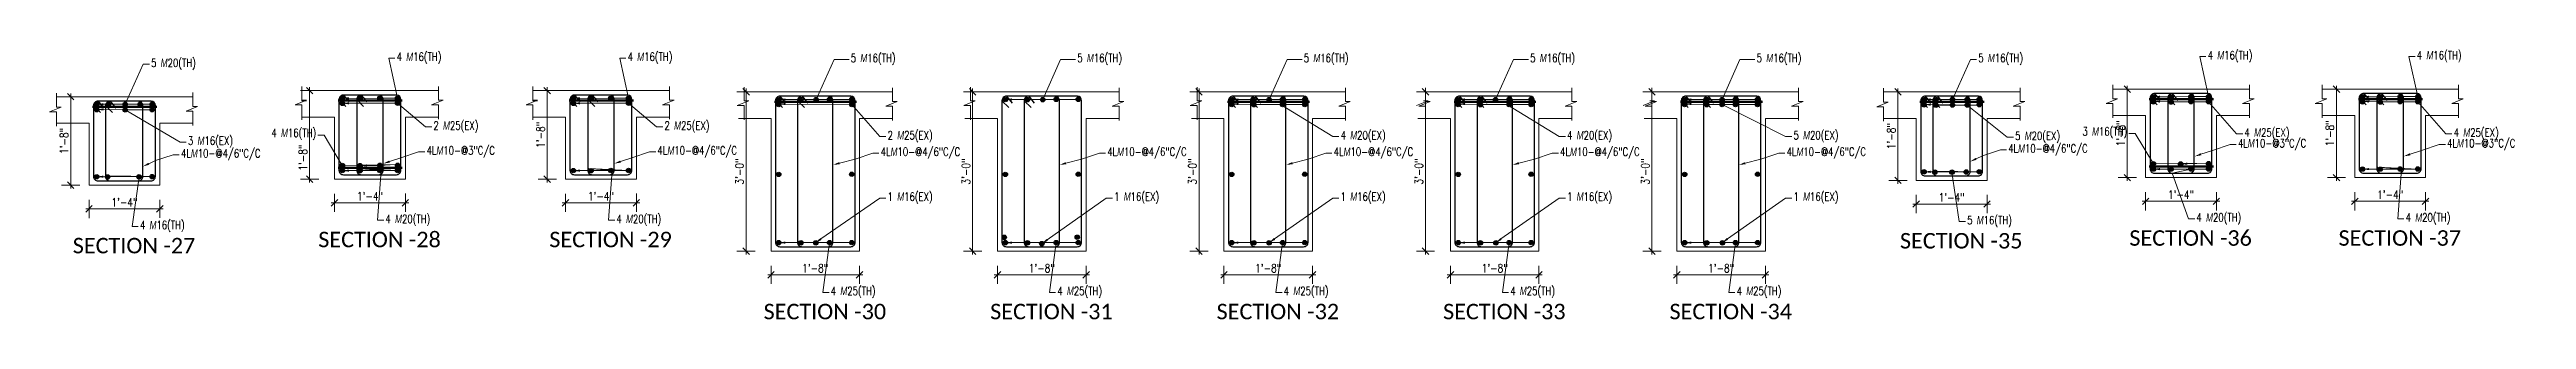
# Model space of a CAD drawing. Header units: inches. Extents: x 0 to 162649, y -36601 to -26324.
# Drawn here: x 156850 to 157410, y -36600 to -36539 of the extents above; entities that cross this region are included whole.
import ezdxf
from ezdxf import colors
from ezdxf.entities.mleader import LeaderData, LeaderLine
from ezdxf.math import Vec2, Vec3

# ---------------------------------------------------------------- set-up
doc = ezdxf.new("R2010")
doc.units = ezdxf.units.IN
doc.header["$MEASUREMENT"] = 0
for name, color, linetype, lineweight in [('Dim', 1, 'Continuous', 13), ('hatch', 252, 'Continuous', 0), ('OL_AR_Text', 140, 'Continuous', 5), ('Rein', 3, 'Continuous', 30), ('Stirrups', 191, 'Continuous', 25), ('TEXT', 7, 'Continuous', 9)]:
    doc.layers.add(name, color=color, linetype=linetype, lineweight=lineweight)
doc.styles.add('1-8 Annotative Text', font='calibri.ttf', dxfattribs={"height": 0.125})
doc.styles.add('DIM', font='simplex.shx', dxfattribs={"width": 0.75})
doc.styles.add('rmtext', font='romans.shx', dxfattribs={"width": 0.8})
doc.dimstyles.new('DIM-24', dxfattribs={"dimscale": 24, "dimtxt": 0.078125, "dimasz": 0.0625, "dimexe": 0.0625, "dimexo": 0.015625, "dimgap": 0.015625, "dimtad": 1, "dimdec": 1, "dimzin": 3, "dimdsep": 46, "dimlunit": 4, "dimtxsty": 'rmtext', "dimblk": 'OBLIQUE', "dimcen": 0.09375, "dimdle": 0.03125, "dimclrd": 1, "dimclre": 1, "dimclrt": 2, "dimadec": 0, "dimazin": 0, "dimtfac": 0.75, "dimtdec": 1, "dimtix": 1, "dimtmove": 0, "dimatfit": 3, "dimfxl": 0.0625, "dimfxlon": 1, "dimfrac": 1, "dimtolj": 1, "dimtzin": 0, "dimlwd": -1, "dimlwe": 5, "dimarcsym": 0})

msp = doc.modelspace()

# ---------------------------------------------------------------- texts
at = {"layer": 'OL_AR_Text', "char_height": 3.5, "width": 2.6734445e-317, "attachment_point": 1, "style": '1-8 Annotative Text'}
for s, insert in [('SECTION -27', (156855.7, -36581.56)), ('SECTION -28', (156911.17, -36580.18)), ('SECTION -29', (156963.37, -36580.18)), ('SECTION -35', (157268.54, -36580.46)), ('SECTION -36', (157320.37, -36579.84)), ('SECTION -37', (157367.63, -36579.84)), ('SECTION -30', (157011.79, -36596.46)), ('SECTION -31', (157062.98, -36596.46)), ('SECTION -32', (157114.14, -36596.46)), ('SECTION -33', (157165.31, -36596.46)), ('SECTION -34', (157216.47, -36596.46))]:
    msp.add_mtext(s, dxfattribs=dict(at, insert=insert))

# ---------------------------------------------------------------- blocks, each defined once
blk = doc.blocks.new('_Oblique')
for p, q in [((-0.49, -0.49), (0.49, 0.49)), ((0, -1.37), (0, 1.38))]:
    blk.add_line(p, q)
blk = doc.blocks.new('*D281')
at = {"layer": 'Defpoints', "color": 0, "transparency": 16777216}
for p in [(156914.85, -36568.28), (156930.85, -36568.28), (156930.85, -36573.63)]:
    blk.add_point(p, dxfattribs=at)
at = {"layer": 'Dim', "color": 1, "lineweight": 5, "transparency": 16777216}
for p, q in [((156914.85, -36572.13), (156914.85, -36575.13)), ((156930.85, -36572.13), (156930.85, -36575.13))]:
    blk.add_line(p, q, dxfattribs=at)
at = {"layer": 'Dim', "color": 1, "transparency": 16777216}
blk.add_line((156914.1, -36573.63), (156931.6, -36573.63), dxfattribs=at)
at = {"layer": 'Dim', "color": 1, "transparency": 16777216, "xscale": 1.5, "yscale": 1.5, "zscale": 1.5, "rotation": 180}
blk.add_blockref('_Oblique', (156914.85, -36573.63), dxfattribs=at)
at = {"layer": 'Dim', "color": 1, "transparency": 16777216, "xscale": 1.5, "yscale": 1.5, "zscale": 1.5}
blk.add_blockref('_Oblique', (156930.85, -36573.63), dxfattribs=at)
at = {"layer": 'Dim', "color": 2, "transparency": 16777216, "insert": (156922.85, -36572.14), "char_height": 1.875, "attachment_point": 5, "style": 'rmtext'}
blk.add_mtext('\\A1;1\'-4"', dxfattribs=at)
blk = doc.blocks.new('*D282')
at = {"layer": 'Defpoints', "color": 0, "transparency": 16777216}
for p in [(156909.21, -36548.28), (156914.85, -36548.28), (156914.85, -36568.28)]:
    blk.add_point(p, dxfattribs=at)
at = {"layer": 'Dim', "color": 1, "lineweight": 5, "transparency": 16777216}
for p, q in [((156910.71, -36548.28), (156907.71, -36548.28)), ((156910.71, -36568.28), (156907.71, -36568.28))]:
    blk.add_line(p, q, dxfattribs=at)
at = {"layer": 'Dim', "color": 1, "transparency": 16777216}
blk.add_line((156909.21, -36569.03), (156909.21, -36547.53), dxfattribs=at)
at = {"layer": 'Dim', "color": 1, "transparency": 16777216, "xscale": 1.5, "yscale": 1.5, "zscale": 1.5}
for p, rotation in [((156909.21, -36548.28), 90), ((156909.21, -36568.28), 270)]:
    blk.add_blockref('_Oblique', p, dxfattribs=dict(at, rotation=rotation))
at = {"layer": 'Dim', "color": 2, "transparency": 16777216, "insert": (156907.72, -36563.43), "char_height": 1.875, "attachment_point": 5, "rotation": 90, "style": 'rmtext'}
blk.add_mtext('\\A1;1\'-8"', dxfattribs=at)
blk = doc.blocks.new('*D456')
at = {"layer": 'Defpoints', "color": 0, "transparency": 16777216}
for p in [(156859.37, -36569.66), (156875.37, -36569.66), (156875.37, -36575.01)]:
    blk.add_point(p, dxfattribs=at)
at = {"layer": 'Dim', "color": 1, "transparency": 16777216}
blk.add_line((156858.62, -36575.01), (156876.12, -36575.01), dxfattribs=at)
at = {"layer": 'Dim', "color": 1, "lineweight": 5, "transparency": 16777216}
for p, q in [((156859.37, -36573.51), (156859.37, -36576.51)), ((156875.37, -36573.51), (156875.37, -36576.51))]:
    blk.add_line(p, q, dxfattribs=at)
at = {"layer": 'Dim', "color": 1, "transparency": 16777216, "xscale": 1.5, "yscale": 1.5, "zscale": 1.5, "rotation": 180}
blk.add_blockref('_Oblique', (156859.37, -36575.01), dxfattribs=at)
at = {"layer": 'Dim', "color": 1, "transparency": 16777216, "xscale": 1.5, "yscale": 1.5, "zscale": 1.5}
blk.add_blockref('_Oblique', (156875.37, -36575.01), dxfattribs=at)
at = {"layer": 'Dim', "color": 2, "transparency": 16777216, "insert": (156867.37, -36573.52), "char_height": 1.875, "attachment_point": 5, "style": 'rmtext'}
blk.add_mtext('\\A1;1\'-4"', dxfattribs=at)
blk = doc.blocks.new('*D457')
at = {"layer": 'Defpoints', "color": 0, "transparency": 16777216}
for p in [(156855.23, -36549.66), (156859.37, -36549.66), (156859.37, -36569.66)]:
    blk.add_point(p, dxfattribs=at)
at = {"layer": 'Dim', "color": 1, "lineweight": 5, "transparency": 16777216}
for p, q in [((156856.73, -36549.66), (156853.73, -36549.66)), ((156856.73, -36569.66), (156853.73, -36569.66))]:
    blk.add_line(p, q, dxfattribs=at)
at = {"layer": 'Dim', "color": 1, "transparency": 16777216}
blk.add_line((156855.23, -36570.41), (156855.23, -36548.91), dxfattribs=at)
at = {"layer": 'Dim', "color": 1, "transparency": 16777216, "xscale": 1.5, "yscale": 1.5, "zscale": 1.5}
for p, rotation in [((156855.23, -36549.66), 90), ((156855.23, -36569.66), 270)]:
    blk.add_blockref('_Oblique', p, dxfattribs=dict(at, rotation=rotation))
at = {"layer": 'Dim', "color": 2, "transparency": 16777216, "insert": (156853.74, -36559.66), "char_height": 1.875, "attachment_point": 5, "rotation": 90, "style": 'rmtext'}
blk.add_mtext('\\A1;1\'-8"', dxfattribs=at)
blk = doc.blocks.new('*D283')
at = {"layer": 'Defpoints', "color": 0, "transparency": 16777216}
for p in [(156967.04, -36568.28), (156983.04, -36568.28), (156983.04, -36573.63)]:
    blk.add_point(p, dxfattribs=at)
at = {"layer": 'Dim', "color": 1, "lineweight": 5, "transparency": 16777216}
for p, q in [((156967.04, -36572.13), (156967.04, -36575.13)), ((156983.04, -36572.13), (156983.04, -36575.13))]:
    blk.add_line(p, q, dxfattribs=at)
at = {"layer": 'Dim', "color": 1, "transparency": 16777216}
blk.add_line((156966.29, -36573.63), (156983.79, -36573.63), dxfattribs=at)
at = {"layer": 'Dim', "color": 1, "transparency": 16777216, "xscale": 1.5, "yscale": 1.5, "zscale": 1.5, "rotation": 180}
blk.add_blockref('_Oblique', (156967.04, -36573.63), dxfattribs=at)
at = {"layer": 'Dim', "color": 1, "transparency": 16777216, "xscale": 1.5, "yscale": 1.5, "zscale": 1.5}
blk.add_blockref('_Oblique', (156983.04, -36573.63), dxfattribs=at)
at = {"layer": 'Dim', "color": 2, "transparency": 16777216, "insert": (156975.04, -36572.14), "char_height": 1.875, "attachment_point": 5, "style": 'rmtext'}
blk.add_mtext('\\A1;1\'-4"', dxfattribs=at)
blk = doc.blocks.new('*D284')
at = {"layer": 'Defpoints', "color": 0, "transparency": 16777216}
for p in [(156962.9, -36548.28), (156967.04, -36548.28), (156967.04, -36568.28)]:
    blk.add_point(p, dxfattribs=at)
at = {"layer": 'Dim', "color": 1, "lineweight": 5, "transparency": 16777216}
for p, q in [((156964.4, -36548.28), (156961.4, -36548.28)), ((156964.4, -36568.28), (156961.4, -36568.28))]:
    blk.add_line(p, q, dxfattribs=at)
at = {"layer": 'Dim', "color": 1, "transparency": 16777216}
blk.add_line((156962.9, -36569.03), (156962.9, -36547.53), dxfattribs=at)
at = {"layer": 'Dim', "color": 1, "transparency": 16777216, "xscale": 1.5, "yscale": 1.5, "zscale": 1.5}
for p, rotation in [((156962.9, -36548.28), 90), ((156962.9, -36568.28), 270)]:
    blk.add_blockref('_Oblique', p, dxfattribs=dict(at, rotation=rotation))
at = {"layer": 'Dim', "color": 2, "transparency": 16777216, "insert": (156961.41, -36558.28), "char_height": 1.875, "attachment_point": 5, "rotation": 90, "style": 'rmtext'}
blk.add_mtext('\\A1;1\'-8"', dxfattribs=at)
blk = doc.blocks.new('*D285')
at = {"layer": 'Defpoints', "color": 0, "transparency": 16777216}
for p in [(157324.04, -36567.94), (157340.04, -36567.94), (157340.04, -36573.29)]:
    blk.add_point(p, dxfattribs=at)
at = {"layer": 'Dim', "color": 1, "lineweight": 5, "transparency": 16777216}
for p, q in [((157324.04, -36571.79), (157324.04, -36574.79)), ((157340.04, -36571.79), (157340.04, -36574.79))]:
    blk.add_line(p, q, dxfattribs=at)
at = {"layer": 'Dim', "color": 1, "transparency": 16777216}
blk.add_line((157323.29, -36573.29), (157340.79, -36573.29), dxfattribs=at)
at = {"layer": 'Dim', "color": 1, "transparency": 16777216, "xscale": 1.5, "yscale": 1.5, "zscale": 1.5, "rotation": 180}
blk.add_blockref('_Oblique', (157324.04, -36573.29), dxfattribs=at)
at = {"layer": 'Dim', "color": 1, "transparency": 16777216, "xscale": 1.5, "yscale": 1.5, "zscale": 1.5}
blk.add_blockref('_Oblique', (157340.04, -36573.29), dxfattribs=at)
at = {"layer": 'Dim', "color": 2, "transparency": 16777216, "insert": (157332.04, -36571.8), "char_height": 1.875, "attachment_point": 5, "style": 'rmtext'}
blk.add_mtext('\\A1;1\'-4"', dxfattribs=at)
blk = doc.blocks.new('*D286')
at = {"layer": 'Defpoints', "color": 0, "transparency": 16777216}
for p in [(157319.9, -36547.94), (157324.04, -36547.94), (157324.04, -36567.94)]:
    blk.add_point(p, dxfattribs=at)
at = {"layer": 'Dim', "color": 1, "lineweight": 5, "transparency": 16777216}
for p, q in [((157321.4, -36547.94), (157318.4, -36547.94)), ((157321.4, -36567.94), (157318.4, -36567.94))]:
    blk.add_line(p, q, dxfattribs=at)
at = {"layer": 'Dim', "color": 1, "transparency": 16777216}
blk.add_line((157319.9, -36568.69), (157319.9, -36547.19), dxfattribs=at)
at = {"layer": 'Dim', "color": 1, "transparency": 16777216, "xscale": 1.5, "yscale": 1.5, "zscale": 1.5}
for p, rotation in [((157319.9, -36547.94), 90), ((157319.9, -36567.94), 270)]:
    blk.add_blockref('_Oblique', p, dxfattribs=dict(at, rotation=rotation))
at = {"layer": 'Dim', "color": 2, "transparency": 16777216, "insert": (157318.41, -36557.94), "char_height": 1.875, "attachment_point": 5, "rotation": 90, "style": 'rmtext'}
blk.add_mtext('\\A1;1\'-8"', dxfattribs=at)
blk = doc.blocks.new('*D287')
at = {"layer": 'Defpoints', "color": 0, "transparency": 16777216}
for p in [(157371.3, -36567.94), (157387.3, -36567.94), (157387.3, -36573.29)]:
    blk.add_point(p, dxfattribs=at)
at = {"layer": 'Dim', "color": 1, "lineweight": 5, "transparency": 16777216}
for p, q in [((157371.3, -36571.79), (157371.3, -36574.79)), ((157387.3, -36571.79), (157387.3, -36574.79))]:
    blk.add_line(p, q, dxfattribs=at)
at = {"layer": 'Dim', "color": 1, "transparency": 16777216}
blk.add_line((157370.55, -36573.29), (157388.05, -36573.29), dxfattribs=at)
at = {"layer": 'Dim', "color": 1, "transparency": 16777216, "xscale": 1.5, "yscale": 1.5, "zscale": 1.5, "rotation": 180}
blk.add_blockref('_Oblique', (157371.3, -36573.29), dxfattribs=at)
at = {"layer": 'Dim', "color": 1, "transparency": 16777216, "xscale": 1.5, "yscale": 1.5, "zscale": 1.5}
blk.add_blockref('_Oblique', (157387.3, -36573.29), dxfattribs=at)
at = {"layer": 'Dim', "color": 2, "transparency": 16777216, "insert": (157379.3, -36571.8), "char_height": 1.875, "attachment_point": 5, "style": 'rmtext'}
blk.add_mtext('\\A1;1\'-4"', dxfattribs=at)
blk = doc.blocks.new('*D288')
at = {"layer": 'Defpoints', "color": 0, "transparency": 16777216}
for p in [(157367.16, -36547.94), (157371.3, -36547.94), (157371.3, -36567.94)]:
    blk.add_point(p, dxfattribs=at)
at = {"layer": 'Dim', "color": 1, "lineweight": 5, "transparency": 16777216}
for p, q in [((157368.66, -36547.94), (157365.66, -36547.94)), ((157368.66, -36567.94), (157365.66, -36567.94))]:
    blk.add_line(p, q, dxfattribs=at)
at = {"layer": 'Dim', "color": 1, "transparency": 16777216}
blk.add_line((157367.16, -36568.69), (157367.16, -36547.19), dxfattribs=at)
at = {"layer": 'Dim', "color": 1, "transparency": 16777216, "xscale": 1.5, "yscale": 1.5, "zscale": 1.5}
for p, rotation in [((157367.16, -36547.94), 90), ((157367.16, -36567.94), 270)]:
    blk.add_blockref('_Oblique', p, dxfattribs=dict(at, rotation=rotation))
at = {"layer": 'Dim', "color": 2, "transparency": 16777216, "insert": (157365.67, -36557.94), "char_height": 1.875, "attachment_point": 5, "rotation": 90, "style": 'rmtext'}
blk.add_mtext('\\A1;1\'-8"', dxfattribs=at)
blk = doc.blocks.new('*D458')
at = {"layer": 'Defpoints', "color": 0, "transparency": 16777216}
for p in [(157013.46, -36584.56), (157033.46, -36584.56), (157033.46, -36589.91)]:
    blk.add_point(p, dxfattribs=at)
at = {"layer": 'Dim', "color": 1, "lineweight": 5, "transparency": 16777216}
for p, q in [((157013.46, -36588.41), (157013.46, -36591.41)), ((157033.46, -36588.41), (157033.46, -36591.41))]:
    blk.add_line(p, q, dxfattribs=at)
at = {"layer": 'Dim', "color": 1, "transparency": 16777216}
blk.add_line((157012.71, -36589.91), (157034.21, -36589.91), dxfattribs=at)
at = {"layer": 'Dim', "color": 1, "transparency": 16777216, "xscale": 1.5, "yscale": 1.5, "zscale": 1.5, "rotation": 180}
blk.add_blockref('_Oblique', (157013.46, -36589.91), dxfattribs=at)
at = {"layer": 'Dim', "color": 1, "transparency": 16777216, "xscale": 1.5, "yscale": 1.5, "zscale": 1.5}
blk.add_blockref('_Oblique', (157033.46, -36589.91), dxfattribs=at)
at = {"layer": 'Dim', "color": 2, "transparency": 16777216, "insert": (157023.46, -36588.42), "char_height": 1.875, "attachment_point": 5, "style": 'rmtext'}
blk.add_mtext('\\A1;1\'-8"', dxfattribs=at)
blk = doc.blocks.new('*D459')
at = {"layer": 'Defpoints', "color": 0, "transparency": 16777216}
for p in [(157007.83, -36548.56), (157013.46, -36548.56), (157013.46, -36584.56)]:
    blk.add_point(p, dxfattribs=at)
at = {"layer": 'Dim', "color": 1, "lineweight": 5, "transparency": 16777216}
for p, q in [((157009.33, -36548.56), (157006.33, -36548.56)), ((157009.33, -36584.56), (157006.33, -36584.56))]:
    blk.add_line(p, q, dxfattribs=at)
at = {"layer": 'Dim', "color": 1, "transparency": 16777216}
blk.add_line((157007.83, -36585.31), (157007.83, -36547.81), dxfattribs=at)
at = {"layer": 'Dim', "color": 1, "transparency": 16777216, "xscale": 1.5, "yscale": 1.5, "zscale": 1.5}
for p, rotation in [((157007.83, -36548.56), 90), ((157007.83, -36584.56), 270)]:
    blk.add_blockref('_Oblique', p, dxfattribs=dict(at, rotation=rotation))
at = {"layer": 'Dim', "color": 2, "transparency": 16777216, "insert": (157006.34, -36566.56), "char_height": 1.875, "attachment_point": 5, "rotation": 90, "style": 'rmtext'}
blk.add_mtext('\\A1;3\'-0"', dxfattribs=at)
blk = doc.blocks.new('*D460')
at = {"layer": 'Defpoints', "color": 0, "transparency": 16777216}
for p in [(157064.65, -36584.56), (157084.65, -36584.56), (157084.65, -36589.91)]:
    blk.add_point(p, dxfattribs=at)
at = {"layer": 'Dim', "color": 1, "lineweight": 5, "transparency": 16777216}
for p, q in [((157064.65, -36588.41), (157064.65, -36591.41)), ((157084.65, -36588.41), (157084.65, -36591.41))]:
    blk.add_line(p, q, dxfattribs=at)
at = {"layer": 'Dim', "color": 1, "transparency": 16777216}
blk.add_line((157063.9, -36589.91), (157085.4, -36589.91), dxfattribs=at)
at = {"layer": 'Dim', "color": 1, "transparency": 16777216, "xscale": 1.5, "yscale": 1.5, "zscale": 1.5, "rotation": 180}
blk.add_blockref('_Oblique', (157064.65, -36589.91), dxfattribs=at)
at = {"layer": 'Dim', "color": 1, "transparency": 16777216, "xscale": 1.5, "yscale": 1.5, "zscale": 1.5}
blk.add_blockref('_Oblique', (157084.65, -36589.91), dxfattribs=at)
at = {"layer": 'Dim', "color": 2, "transparency": 16777216, "insert": (157074.65, -36588.42), "char_height": 1.875, "attachment_point": 5, "style": 'rmtext'}
blk.add_mtext('\\A1;1\'-8"', dxfattribs=at)
blk = doc.blocks.new('*D461')
at = {"layer": 'Defpoints', "color": 0, "transparency": 16777216}
for p in [(157059.02, -36548.56), (157064.65, -36548.56), (157064.65, -36584.56)]:
    blk.add_point(p, dxfattribs=at)
at = {"layer": 'Dim', "color": 1, "lineweight": 5, "transparency": 16777216}
for p, q in [((157060.52, -36548.56), (157057.52, -36548.56)), ((157060.52, -36584.56), (157057.52, -36584.56))]:
    blk.add_line(p, q, dxfattribs=at)
at = {"layer": 'Dim', "color": 1, "transparency": 16777216}
blk.add_line((157059.02, -36585.31), (157059.02, -36547.81), dxfattribs=at)
at = {"layer": 'Dim', "color": 1, "transparency": 16777216, "xscale": 1.5, "yscale": 1.5, "zscale": 1.5}
for p, rotation in [((157059.02, -36548.56), 90), ((157059.02, -36584.56), 270)]:
    blk.add_blockref('_Oblique', p, dxfattribs=dict(at, rotation=rotation))
at = {"layer": 'Dim', "color": 2, "transparency": 16777216, "insert": (157057.53, -36566.56), "char_height": 1.875, "attachment_point": 5, "rotation": 90, "style": 'rmtext'}
blk.add_mtext('\\A1;3\'-0"', dxfattribs=at)
blk = doc.blocks.new('*D462')
at = {"layer": 'Defpoints', "color": 0, "transparency": 16777216}
for p in [(157115.81, -36584.56), (157135.81, -36584.56), (157135.81, -36589.91)]:
    blk.add_point(p, dxfattribs=at)
at = {"layer": 'Dim', "color": 1, "lineweight": 5, "transparency": 16777216}
for p, q in [((157115.81, -36588.41), (157115.81, -36591.41)), ((157135.81, -36588.41), (157135.81, -36591.41))]:
    blk.add_line(p, q, dxfattribs=at)
at = {"layer": 'Dim', "color": 1, "transparency": 16777216}
blk.add_line((157115.06, -36589.91), (157136.56, -36589.91), dxfattribs=at)
at = {"layer": 'Dim', "color": 1, "transparency": 16777216, "xscale": 1.5, "yscale": 1.5, "zscale": 1.5, "rotation": 180}
blk.add_blockref('_Oblique', (157115.81, -36589.91), dxfattribs=at)
at = {"layer": 'Dim', "color": 1, "transparency": 16777216, "xscale": 1.5, "yscale": 1.5, "zscale": 1.5}
blk.add_blockref('_Oblique', (157135.81, -36589.91), dxfattribs=at)
at = {"layer": 'Dim', "color": 2, "transparency": 16777216, "insert": (157125.81, -36588.42), "char_height": 1.875, "attachment_point": 5, "style": 'rmtext'}
blk.add_mtext('\\A1;1\'-8"', dxfattribs=at)
blk = doc.blocks.new('*D463')
at = {"layer": 'Defpoints', "color": 0, "transparency": 16777216}
for p in [(157110.18, -36548.56), (157115.81, -36548.56), (157115.81, -36584.56)]:
    blk.add_point(p, dxfattribs=at)
at = {"layer": 'Dim', "color": 1, "lineweight": 5, "transparency": 16777216}
for p, q in [((157111.68, -36548.56), (157108.68, -36548.56)), ((157111.68, -36584.56), (157108.68, -36584.56))]:
    blk.add_line(p, q, dxfattribs=at)
at = {"layer": 'Dim', "color": 1, "transparency": 16777216}
blk.add_line((157110.18, -36585.31), (157110.18, -36547.81), dxfattribs=at)
at = {"layer": 'Dim', "color": 1, "transparency": 16777216, "xscale": 1.5, "yscale": 1.5, "zscale": 1.5}
for p, rotation in [((157110.18, -36548.56), 90), ((157110.18, -36584.56), 270)]:
    blk.add_blockref('_Oblique', p, dxfattribs=dict(at, rotation=rotation))
at = {"layer": 'Dim', "color": 2, "transparency": 16777216, "insert": (157108.69, -36566.56), "char_height": 1.875, "attachment_point": 5, "rotation": 90, "style": 'rmtext'}
blk.add_mtext('\\A1;3\'-0"', dxfattribs=at)
blk = doc.blocks.new('*D464')
at = {"layer": 'Defpoints', "color": 0, "transparency": 16777216}
for p in [(157166.98, -36584.56), (157186.98, -36584.56), (157186.98, -36589.91)]:
    blk.add_point(p, dxfattribs=at)
at = {"layer": 'Dim', "color": 1, "lineweight": 5, "transparency": 16777216}
for p, q in [((157166.98, -36588.41), (157166.98, -36591.41)), ((157186.98, -36588.41), (157186.98, -36591.41))]:
    blk.add_line(p, q, dxfattribs=at)
at = {"layer": 'Dim', "color": 1, "transparency": 16777216}
blk.add_line((157166.23, -36589.91), (157187.73, -36589.91), dxfattribs=at)
at = {"layer": 'Dim', "color": 1, "transparency": 16777216, "xscale": 1.5, "yscale": 1.5, "zscale": 1.5, "rotation": 180}
blk.add_blockref('_Oblique', (157166.98, -36589.91), dxfattribs=at)
at = {"layer": 'Dim', "color": 1, "transparency": 16777216, "xscale": 1.5, "yscale": 1.5, "zscale": 1.5}
blk.add_blockref('_Oblique', (157186.98, -36589.91), dxfattribs=at)
at = {"layer": 'Dim', "color": 2, "transparency": 16777216, "insert": (157176.98, -36588.42), "char_height": 1.875, "attachment_point": 5, "style": 'rmtext'}
blk.add_mtext('\\A1;1\'-8"', dxfattribs=at)
blk = doc.blocks.new('*D465')
at = {"layer": 'Defpoints', "color": 0, "transparency": 16777216}
for p in [(157161.34, -36548.56), (157166.98, -36548.56), (157166.98, -36584.56)]:
    blk.add_point(p, dxfattribs=at)
at = {"layer": 'Dim', "color": 1, "lineweight": 5, "transparency": 16777216}
for p, q in [((157162.84, -36548.56), (157159.84, -36548.56)), ((157162.84, -36584.56), (157159.84, -36584.56))]:
    blk.add_line(p, q, dxfattribs=at)
at = {"layer": 'Dim', "color": 1, "transparency": 16777216}
blk.add_line((157161.34, -36585.31), (157161.34, -36547.81), dxfattribs=at)
at = {"layer": 'Dim', "color": 1, "transparency": 16777216, "xscale": 1.5, "yscale": 1.5, "zscale": 1.5}
for p, rotation in [((157161.34, -36548.56), 90), ((157161.34, -36584.56), 270)]:
    blk.add_blockref('_Oblique', p, dxfattribs=dict(at, rotation=rotation))
at = {"layer": 'Dim', "color": 2, "transparency": 16777216, "insert": (157159.85, -36566.56), "char_height": 1.875, "attachment_point": 5, "rotation": 90, "style": 'rmtext'}
blk.add_mtext('\\A1;3\'-0"', dxfattribs=at)
blk = doc.blocks.new('*D466')
at = {"layer": 'Defpoints', "color": 0, "transparency": 16777216}
for p in [(157272.22, -36568.56), (157288.22, -36568.56), (157288.22, -36573.91)]:
    blk.add_point(p, dxfattribs=at)
at = {"layer": 'Dim', "color": 1, "lineweight": 5, "transparency": 16777216}
for p, q in [((157272.22, -36572.41), (157272.22, -36575.41)), ((157288.22, -36572.41), (157288.22, -36575.41))]:
    blk.add_line(p, q, dxfattribs=at)
at = {"layer": 'Dim', "color": 1, "transparency": 16777216}
blk.add_line((157271.47, -36573.91), (157288.97, -36573.91), dxfattribs=at)
at = {"layer": 'Dim', "color": 1, "transparency": 16777216, "xscale": 1.5, "yscale": 1.5, "zscale": 1.5, "rotation": 180}
blk.add_blockref('_Oblique', (157272.22, -36573.91), dxfattribs=at)
at = {"layer": 'Dim', "color": 1, "transparency": 16777216, "xscale": 1.5, "yscale": 1.5, "zscale": 1.5}
blk.add_blockref('_Oblique', (157288.22, -36573.91), dxfattribs=at)
at = {"layer": 'Dim', "color": 2, "transparency": 16777216, "insert": (157280.22, -36572.42), "char_height": 1.875, "attachment_point": 5, "style": 'rmtext'}
blk.add_mtext('\\A1;1\'-4"', dxfattribs=at)
blk = doc.blocks.new('*D467')
at = {"layer": 'Defpoints', "color": 0, "transparency": 16777216}
for p in [(157268.08, -36548.56), (157272.22, -36548.56), (157272.22, -36568.56)]:
    blk.add_point(p, dxfattribs=at)
at = {"layer": 'Dim', "color": 1, "lineweight": 5, "transparency": 16777216}
for p, q in [((157269.58, -36548.56), (157266.58, -36548.56)), ((157269.58, -36568.56), (157266.58, -36568.56))]:
    blk.add_line(p, q, dxfattribs=at)
at = {"layer": 'Dim', "color": 1, "transparency": 16777216}
blk.add_line((157268.08, -36569.31), (157268.08, -36547.81), dxfattribs=at)
at = {"layer": 'Dim', "color": 1, "transparency": 16777216, "xscale": 1.5, "yscale": 1.5, "zscale": 1.5}
for p, rotation in [((157268.08, -36548.56), 90), ((157268.08, -36568.56), 270)]:
    blk.add_blockref('_Oblique', p, dxfattribs=dict(at, rotation=rotation))
at = {"layer": 'Dim', "color": 2, "transparency": 16777216, "insert": (157266.58, -36558.56), "char_height": 1.875, "attachment_point": 5, "rotation": 90, "style": 'rmtext'}
blk.add_mtext('\\A1;1\'-8"', dxfattribs=at)
blk = doc.blocks.new('*D560')
at = {"layer": 'Defpoints', "color": 0, "transparency": 16777216}
for p in [(157218.14, -36584.56), (157238.14, -36584.56), (157238.14, -36589.91)]:
    blk.add_point(p, dxfattribs=at)
at = {"layer": 'Dim', "color": 1, "lineweight": 5, "transparency": 16777216}
for p, q in [((157218.14, -36588.41), (157218.14, -36591.41)), ((157238.14, -36588.41), (157238.14, -36591.41))]:
    blk.add_line(p, q, dxfattribs=at)
at = {"layer": 'Dim', "color": 1, "transparency": 16777216}
blk.add_line((157217.39, -36589.91), (157238.89, -36589.91), dxfattribs=at)
at = {"layer": 'Dim', "color": 1, "transparency": 16777216, "xscale": 1.5, "yscale": 1.5, "zscale": 1.5, "rotation": 180}
blk.add_blockref('_Oblique', (157218.14, -36589.91), dxfattribs=at)
at = {"layer": 'Dim', "color": 1, "transparency": 16777216, "xscale": 1.5, "yscale": 1.5, "zscale": 1.5}
blk.add_blockref('_Oblique', (157238.14, -36589.91), dxfattribs=at)
at = {"layer": 'Dim', "color": 2, "transparency": 16777216, "insert": (157228.14, -36588.42), "char_height": 1.875, "attachment_point": 5, "style": 'rmtext'}
blk.add_mtext('\\A1;1\'-8"', dxfattribs=at)
blk = doc.blocks.new('*D561')
at = {"layer": 'Defpoints', "color": 0, "transparency": 16777216}
for p in [(157212.51, -36548.56), (157218.14, -36548.56), (157218.14, -36584.56)]:
    blk.add_point(p, dxfattribs=at)
at = {"layer": 'Dim', "color": 1, "lineweight": 5, "transparency": 16777216}
for p, q in [((157214.01, -36548.56), (157211.01, -36548.56)), ((157214.01, -36584.56), (157211.01, -36584.56))]:
    blk.add_line(p, q, dxfattribs=at)
at = {"layer": 'Dim', "color": 1, "transparency": 16777216}
blk.add_line((157212.51, -36585.31), (157212.51, -36547.81), dxfattribs=at)
at = {"layer": 'Dim', "color": 1, "transparency": 16777216, "xscale": 1.5, "yscale": 1.5, "zscale": 1.5}
for p, rotation in [((157212.51, -36548.56), 90), ((157212.51, -36584.56), 270)]:
    blk.add_blockref('_Oblique', p, dxfattribs=dict(at, rotation=rotation))
at = {"layer": 'Dim', "color": 2, "transparency": 16777216, "insert": (157211.02, -36566.56), "char_height": 1.875, "attachment_point": 5, "rotation": 90, "style": 'rmtext'}
blk.add_mtext('\\A1;3\'-0"', dxfattribs=at)

# ---------------------------------------------------------------- dimensions: what is measured, and where the dimension line sits
at = {"layer": 'Dim'}
for base, p1, p2, picture, middle in [((156855.23, -36549.66), (156859.37, -36569.66), (156859.37, -36549.66), '*D457', (156853.74, -36559.66)), ((156962.9, -36548.28), (156967.04, -36568.28), (156967.04, -36548.28), '*D284', (156961.41, -36558.28)), ((157268.08, -36548.56), (157272.22, -36568.56), (157272.22, -36548.56), '*D467', (157266.58, -36558.56)), ((157319.9, -36547.94), (157324.04, -36567.94), (157324.04, -36547.94), '*D286', (157318.41, -36557.94)), ((157367.16, -36547.94), (157371.3, -36567.94), (157371.3, -36547.94), '*D288', (157365.67, -36557.94))]:
    dim = msp.add_linear_dim(base=base, p1=p1, p2=p2, angle=90, dimstyle='DIM-24', dxfattribs=at)
    dim.commit()
    dim.dimension.update_dxf_attribs({"geometry": picture, "text_midpoint": middle})
for base, p1, p2, picture, middle in [((156909.21, -36548.28), (156914.85, -36568.28), (156914.85, -36548.28), '*D282', (156909.21, -36563.43)), ((157007.83, -36548.56), (157013.46, -36584.56), (157013.46, -36548.56), '*D459', (157007.83, -36566.56)), ((157059.02, -36548.56), (157064.65, -36584.56), (157064.65, -36548.56), '*D461', (157059.02, -36566.56)), ((157110.18, -36548.56), (157115.81, -36584.56), (157115.81, -36548.56), '*D463', (157110.18, -36566.56)), ((157161.34, -36548.56), (157166.98, -36584.56), (157166.98, -36548.56), '*D465', (157161.34, -36566.56)), ((157212.51, -36548.56), (157218.14, -36584.56), (157218.14, -36548.56), '*D561', (157212.51, -36566.56))]:
    dim = msp.add_linear_dim(base=base, p1=p1, p2=p2, angle=90, dimstyle='DIM-24', dxfattribs=at)
    dim.commit()
    dim.dimension.update_dxf_attribs({"geometry": picture, "text_midpoint": middle, "dimtype": 160})
for base, p1, p2, picture, middle in [((156875.37, -36575.01), (156859.37, -36569.66), (156875.37, -36569.66), '*D456', (156867.37, -36573.52)), ((156930.85, -36573.63), (156914.85, -36568.28), (156930.85, -36568.28), '*D281', (156922.85, -36572.14)), ((156983.04, -36573.63), (156967.04, -36568.28), (156983.04, -36568.28), '*D283', (156975.04, -36572.14)), ((157288.22, -36573.91), (157272.22, -36568.56), (157288.22, -36568.56), '*D466', (157280.22, -36572.42)), ((157340.04, -36573.29), (157324.04, -36567.94), (157340.04, -36567.94), '*D285', (157332.04, -36571.8)), ((157387.3, -36573.29), (157371.3, -36567.94), (157387.3, -36567.94), '*D287', (157379.3, -36571.8)), ((157033.46, -36589.91), (157013.46, -36584.56), (157033.46, -36584.56), '*D458', (157023.46, -36588.42)), ((157084.65, -36589.91), (157064.65, -36584.56), (157084.65, -36584.56), '*D460', (157074.65, -36588.42)), ((157135.81, -36589.91), (157115.81, -36584.56), (157135.81, -36584.56), '*D462', (157125.81, -36588.42)), ((157186.98, -36589.91), (157166.98, -36584.56), (157186.98, -36584.56), '*D464', (157176.98, -36588.42)), ((157238.14, -36589.91), (157218.14, -36584.56), (157238.14, -36584.56), '*D560', (157228.14, -36588.42))]:
    dim = msp.add_linear_dim(base=base, p1=p1, p2=p2, dimstyle='DIM-24', dxfattribs=at)
    dim.commit()
    dim.dimension.update_dxf_attribs({"geometry": picture, "text_midpoint": middle})

# ---------------------------------------------------------------- hatches: boundary and pattern name
at = {"layer": 'Rein'}
h = msp.add_hatch(color=256, dxfattribs=at)
h.dxf.hatch_style = 1
h.paths.add_polyline_path([(156917.1, -36550, 1), (156916.1, -36550, 1)])
h = msp.add_hatch(color=256, dxfattribs=at)
h.dxf.hatch_style = 1
h.paths.add_polyline_path([(156921.1, -36550.03, 1), (156920.1, -36550.03, 1)])
h = msp.add_hatch(color=256, dxfattribs=at)
h.dxf.hatch_style = 1
h.paths.add_polyline_path([(156925.59, -36549.98, 1), (156924.59, -36549.98, 1)])
h = msp.add_hatch(color=256, dxfattribs=at)
h.dxf.hatch_style = 1
h.paths.add_polyline_path([(156929.59, -36549.98, 1), (156928.59, -36549.98, 1)])
h = msp.add_hatch(color=256, dxfattribs=at)
h.dxf.hatch_style = 1
h.paths.add_polyline_path([(156969.29, -36550, 1), (156968.29, -36550, 1)])
h = msp.add_hatch(color=256, dxfattribs=at)
h.dxf.hatch_style = 1
h.paths.add_polyline_path([(156973.29, -36550.03, 1), (156972.29, -36550.03, 1)])
h = msp.add_hatch(color=256, dxfattribs=at)
h.dxf.hatch_style = 1
h.paths.add_polyline_path([(156977.78, -36549.98, 1), (156976.78, -36549.98, 1)])
h = msp.add_hatch(color=256, dxfattribs=at)
h.dxf.hatch_style = 1
h.paths.add_polyline_path([(156981.78, -36549.98, 1), (156980.78, -36549.98, 1)])
h = msp.add_hatch(color=256, dxfattribs=at)
h.dxf.hatch_style = 1
h.paths.add_polyline_path([(157015.71, -36550.28, 1), (157014.71, -36550.28, 1)])
h = msp.add_hatch(color=256, dxfattribs=at)
h.dxf.hatch_style = 1
h.paths.add_polyline_path([(157020.71, -36550.32, 1), (157019.71, -36550.32, 1)])
h = msp.add_hatch(color=256, dxfattribs=at)
h.dxf.hatch_style = 1
h.paths.add_polyline_path([(157024.16, -36550.32, 1), (157023.16, -36550.32, 1)])
h = msp.add_hatch(color=256, dxfattribs=at)
h.dxf.hatch_style = 1
h.paths.add_polyline_path([(157027.2, -36550.26, 1), (157026.2, -36550.26, 1)])
h = msp.add_hatch(color=256, dxfattribs=at)
h.dxf.hatch_style = 1
h.paths.add_polyline_path([(157032.2, -36550.26, 1), (157031.2, -36550.26, 1)])
h = msp.add_hatch(color=256, dxfattribs=at)
h.dxf.hatch_style = 1
h.paths.add_polyline_path([(157066.9, -36550.28, 1), (157065.9, -36550.28, 1)])
h = msp.add_hatch(color=256, dxfattribs=at)
h.dxf.hatch_style = 1
h.paths.add_polyline_path([(157071.9, -36550.32, 1), (157070.9, -36550.32, 1)])
h = msp.add_hatch(color=256, dxfattribs=at)
h.dxf.hatch_style = 1
h.paths.add_polyline_path([(157075.36, -36550.32, 1), (157074.36, -36550.32, 1)])
h = msp.add_hatch(color=256, dxfattribs=at)
h.dxf.hatch_style = 1
h.paths.add_polyline_path([(157078.39, -36550.26, 1), (157077.39, -36550.26, 1)])
h = msp.add_hatch(color=256, dxfattribs=at)
h.dxf.hatch_style = 1
h.paths.add_polyline_path([(157083.39, -36550.26, 1), (157082.39, -36550.26, 1)])
h = msp.add_hatch(color=256, dxfattribs=at)
h.dxf.hatch_style = 1
h.paths.add_polyline_path([(157118.06, -36550.28, 1), (157117.06, -36550.28, 1)])
h = msp.add_hatch(color=256, dxfattribs=at)
h.dxf.hatch_style = 1
h.paths.add_polyline_path([(157123.06, -36550.32, 1), (157122.06, -36550.32, 1)])
h = msp.add_hatch(color=256, dxfattribs=at)
h.dxf.hatch_style = 1
h.paths.add_polyline_path([(157126.52, -36550.32, 1), (157125.52, -36550.32, 1)])
h = msp.add_hatch(color=256, dxfattribs=at)
h.dxf.hatch_style = 1
h.paths.add_polyline_path([(157129.55, -36550.26, 1), (157128.55, -36550.26, 1)])
h = msp.add_hatch(color=256, dxfattribs=at)
h.dxf.hatch_style = 1
h.paths.add_polyline_path([(157134.55, -36550.26, 1), (157133.55, -36550.26, 1)])
h = msp.add_hatch(color=256, dxfattribs=at)
h.dxf.hatch_style = 1
h.paths.add_polyline_path([(157169.23, -36550.28, 1), (157168.23, -36550.28, 1)])
h = msp.add_hatch(color=256, dxfattribs=at)
h.dxf.hatch_style = 1
h.paths.add_polyline_path([(157174.23, -36550.32, 1), (157173.23, -36550.32, 1)])
h = msp.add_hatch(color=256, dxfattribs=at)
h.dxf.hatch_style = 1
h.paths.add_polyline_path([(157177.68, -36550.32, 1), (157176.68, -36550.32, 1)])
h = msp.add_hatch(color=256, dxfattribs=at)
h.dxf.hatch_style = 1
h.paths.add_polyline_path([(157180.72, -36550.26, 1), (157179.72, -36550.26, 1)])
h = msp.add_hatch(color=256, dxfattribs=at)
h.dxf.hatch_style = 1
h.paths.add_polyline_path([(157185.72, -36550.26, 1), (157184.72, -36550.26, 1)])
h = msp.add_hatch(color=256, dxfattribs=at)
h.dxf.hatch_style = 1
h.paths.add_polyline_path([(157220.39, -36550.28, 1), (157219.39, -36550.28, 1)])
h = msp.add_hatch(color=256, dxfattribs=at)
h.dxf.hatch_style = 1
h.paths.add_polyline_path([(157225.39, -36550.32, 1), (157224.39, -36550.32, 1)])
h = msp.add_hatch(color=256, dxfattribs=at)
h.dxf.hatch_style = 1
h.paths.add_polyline_path([(157228.85, -36550.32, 1), (157227.85, -36550.32, 1)])
h = msp.add_hatch(color=256, dxfattribs=at)
h.dxf.hatch_style = 1
h.paths.add_polyline_path([(157231.88, -36550.26, 1), (157230.88, -36550.26, 1)])
h = msp.add_hatch(color=256, dxfattribs=at)
h.dxf.hatch_style = 1
h.paths.add_polyline_path([(157236.88, -36550.26, 1), (157235.88, -36550.26, 1)])
h = msp.add_hatch(color=256, dxfattribs=at)
h.dxf.hatch_style = 1
h.paths.add_polyline_path([(157274.47, -36550.28, 1), (157273.47, -36550.28, 1)])
h = msp.add_hatch(color=256, dxfattribs=at)
h.dxf.hatch_style = 1
h.paths.add_polyline_path([(157277.14, -36550.28, 1), (157276.14, -36550.28, 1)])
h = msp.add_hatch(color=256, dxfattribs=at)
h.dxf.hatch_style = 1
h.paths.add_polyline_path([(157280.9, -36550.26, 1), (157279.9, -36550.26, 1)])
h = msp.add_hatch(color=256, dxfattribs=at)
h.dxf.hatch_style = 1
h.paths.add_polyline_path([(157284.25, -36550.26, 1), (157283.25, -36550.26, 1)])
h = msp.add_hatch(color=256, dxfattribs=at)
h.dxf.hatch_style = 1
h.paths.add_polyline_path([(157286.96, -36550.26, 1), (157285.96, -36550.26, 1)])
h = msp.add_hatch(color=256, dxfattribs=at)
h.dxf.hatch_style = 1
h.paths.add_polyline_path([(157326.29, -36549.66, 1), (157325.29, -36549.66, 1)])
h = msp.add_hatch(color=256, dxfattribs=at)
h.dxf.hatch_style = 1
h.paths.add_polyline_path([(157326.29, -36550.81, 1), (157325.29, -36550.81, 1)])
h = msp.add_hatch(color=256, dxfattribs=at)
h.dxf.hatch_style = 1
h.paths.add_polyline_path([(157330.29, -36549.7, 1), (157329.29, -36549.7, 1)])
h = msp.add_hatch(color=256, dxfattribs=at)
h.dxf.hatch_style = 1
h.paths.add_polyline_path([(157330.29, -36550.85, 1), (157329.29, -36550.85, 1)])
h = msp.add_hatch(color=256, dxfattribs=at)
h.dxf.hatch_style = 1
h.paths.add_polyline_path([(157334.78, -36549.64, 1), (157333.78, -36549.64, 1)])
h = msp.add_hatch(color=256, dxfattribs=at)
h.dxf.hatch_style = 1
h.paths.add_polyline_path([(157334.78, -36550.79, 1), (157333.78, -36550.79, 1)])
h = msp.add_hatch(color=256, dxfattribs=at)
h.dxf.hatch_style = 1
h.paths.add_polyline_path([(157338.78, -36549.64, 1), (157337.78, -36549.64, 1)])
h = msp.add_hatch(color=256, dxfattribs=at)
h.dxf.hatch_style = 1
h.paths.add_polyline_path([(157338.78, -36550.79, 1), (157337.78, -36550.79, 1)])
h = msp.add_hatch(color=256, dxfattribs=at)
h.dxf.hatch_style = 1
h.paths.add_polyline_path([(157373.55, -36549.66, 1), (157372.55, -36549.66, 1)])
h = msp.add_hatch(color=256, dxfattribs=at)
h.dxf.hatch_style = 1
h.paths.add_polyline_path([(157373.55, -36550.81, 1), (157372.55, -36550.81, 1)])
h = msp.add_hatch(color=256, dxfattribs=at)
h.dxf.hatch_style = 1
h.paths.add_polyline_path([(157377.55, -36549.7, 1), (157376.55, -36549.7, 1)])
h = msp.add_hatch(color=256, dxfattribs=at)
h.dxf.hatch_style = 1
h.paths.add_polyline_path([(157377.55, -36550.85, 1), (157376.55, -36550.85, 1)])
h = msp.add_hatch(color=256, dxfattribs=at)
h.dxf.hatch_style = 1
h.paths.add_polyline_path([(157382.04, -36549.64, 1), (157381.04, -36549.64, 1)])
h = msp.add_hatch(color=256, dxfattribs=at)
h.dxf.hatch_style = 1
h.paths.add_polyline_path([(157382.04, -36550.79, 1), (157381.04, -36550.79, 1)])
h = msp.add_hatch(color=256, dxfattribs=at)
h.dxf.hatch_style = 1
h.paths.add_polyline_path([(157386.04, -36549.64, 1), (157385.04, -36549.64, 1)])
h = msp.add_hatch(color=256, dxfattribs=at)
h.dxf.hatch_style = 1
h.paths.add_polyline_path([(157386.04, -36550.79, 1), (157385.04, -36550.79, 1)])
h = msp.add_hatch(color=256, dxfattribs=at)
h.dxf.hatch_style = 1
h.paths.add_polyline_path([(156861.62, -36551.38, 1), (156860.62, -36551.38, 1)])
h = msp.add_hatch(color=256, dxfattribs=at)
h.dxf.hatch_style = 1
h.paths.add_polyline_path([(156861.62, -36552.6, 1), (156860.62, -36552.6, 1)])
h = msp.add_hatch(color=256, dxfattribs=at)
h.dxf.hatch_style = 1
h.paths.add_polyline_path([(156864.29, -36551.38, 1), (156863.29, -36551.38, 1)])
h = msp.add_hatch(color=256, dxfattribs=at)
h.dxf.hatch_style = 1
h.paths.add_polyline_path([(156868.05, -36551.36, 1), (156867.05, -36551.36, 1)])
h = msp.add_hatch(color=256, dxfattribs=at)
h.dxf.hatch_style = 1
h.paths.add_polyline_path([(156868.05, -36552.64, 1), (156867.05, -36552.64, 1)])
h = msp.add_hatch(color=256, dxfattribs=at)
h.dxf.hatch_style = 1
h.paths.add_polyline_path([(156871.4, -36551.36, 1), (156870.4, -36551.36, 1)])
h = msp.add_hatch(color=256, dxfattribs=at)
h.dxf.hatch_style = 1
h.paths.add_polyline_path([(156874.11, -36551.36, 1), (156873.11, -36551.36, 1)])
h = msp.add_hatch(color=256, dxfattribs=at)
h.dxf.hatch_style = 1
h.paths.add_polyline_path([(156874.11, -36552.58, 1), (156873.11, -36552.58, 1)])
h = msp.add_hatch(color=256, dxfattribs=at)
h.dxf.hatch_style = 1
h.paths.add_polyline_path([(156917.1, -36551.15, 1), (156916.1, -36551.15, 1)])
h = msp.add_hatch(color=256, dxfattribs=at)
h.dxf.hatch_style = 1
h.paths.add_polyline_path([(156929.59, -36551.13, 1), (156928.59, -36551.13, 1)])
h = msp.add_hatch(color=256, dxfattribs=at)
h.dxf.hatch_style = 1
h.paths.add_polyline_path([(156969.29, -36551.15, 1), (156968.29, -36551.15, 1)])
h = msp.add_hatch(color=256, dxfattribs=at)
h.dxf.hatch_style = 1
h.paths.add_polyline_path([(156981.78, -36551.13, 1), (156980.78, -36551.13, 1)])
h = msp.add_hatch(color=256, dxfattribs=at)
h.dxf.hatch_style = 1
h.paths.add_polyline_path([(157015.71, -36551.43, 1), (157014.71, -36551.43, 1)])
h = msp.add_hatch(color=256, dxfattribs=at)
h.dxf.hatch_style = 1
h.paths.add_polyline_path([(157032.2, -36551.41, 1), (157031.2, -36551.41, 1)])
h = msp.add_hatch(color=256, dxfattribs=at)
h.dxf.hatch_style = 1
h.paths.add_polyline_path([(157118.06, -36551.43, 1), (157117.06, -36551.43, 1)])
h = msp.add_hatch(color=256, dxfattribs=at)
h.dxf.hatch_style = 1
h.paths.add_polyline_path([(157118.06, -36551.43, 1), (157117.06, -36551.43, 1)])
h = msp.add_hatch(color=256, dxfattribs=at)
h.dxf.hatch_style = 1
h.paths.add_polyline_path([(157123.06, -36551.47, 1), (157122.06, -36551.47, 1)])
h = msp.add_hatch(color=256, dxfattribs=at)
h.dxf.hatch_style = 1
h.paths.add_polyline_path([(157129.55, -36551.41, 1), (157128.55, -36551.41, 1)])
h = msp.add_hatch(color=256, dxfattribs=at)
h.dxf.hatch_style = 1
h.paths.add_polyline_path([(157134.55, -36551.41, 1), (157133.55, -36551.41, 1)])
h = msp.add_hatch(color=256, dxfattribs=at)
h.dxf.hatch_style = 1
h.paths.add_polyline_path([(157134.55, -36551.41, 1), (157133.55, -36551.41, 1)])
h = msp.add_hatch(color=256, dxfattribs=at)
h.dxf.hatch_style = 1
h.paths.add_polyline_path([(157169.23, -36551.43, 1), (157168.23, -36551.43, 1)])
h = msp.add_hatch(color=256, dxfattribs=at)
h.dxf.hatch_style = 1
h.paths.add_polyline_path([(157169.23, -36551.43, 1), (157168.23, -36551.43, 1)])
h = msp.add_hatch(color=256, dxfattribs=at)
h.dxf.hatch_style = 1
h.paths.add_polyline_path([(157174.23, -36551.47, 1), (157173.23, -36551.47, 1)])
h = msp.add_hatch(color=256, dxfattribs=at)
h.dxf.hatch_style = 1
h.paths.add_polyline_path([(157180.72, -36551.41, 1), (157179.72, -36551.41, 1)])
h = msp.add_hatch(color=256, dxfattribs=at)
h.dxf.hatch_style = 1
h.paths.add_polyline_path([(157185.72, -36551.41, 1), (157184.72, -36551.41, 1)])
h = msp.add_hatch(color=256, dxfattribs=at)
h.dxf.hatch_style = 1
h.paths.add_polyline_path([(157185.72, -36551.41, 1), (157184.72, -36551.41, 1)])
h = msp.add_hatch(color=256, dxfattribs=at)
h.dxf.hatch_style = 1
h.paths.add_polyline_path([(157220.39, -36551.43, 1), (157219.39, -36551.43, 1)])
h = msp.add_hatch(color=256, dxfattribs=at)
h.dxf.hatch_style = 1
h.paths.add_polyline_path([(157220.39, -36551.43, 1), (157219.39, -36551.43, 1)])
h = msp.add_hatch(color=256, dxfattribs=at)
h.dxf.hatch_style = 1
h.paths.add_polyline_path([(157225.39, -36551.47, 1), (157224.39, -36551.47, 1)])
h = msp.add_hatch(color=256, dxfattribs=at)
h.dxf.hatch_style = 1
h.paths.add_polyline_path([(157228.85, -36551.43, 1), (157227.85, -36551.43, 1)])
h = msp.add_hatch(color=256, dxfattribs=at)
h.dxf.hatch_style = 1
h.paths.add_polyline_path([(157231.88, -36551.41, 1), (157230.88, -36551.41, 1)])
h = msp.add_hatch(color=256, dxfattribs=at)
h.dxf.hatch_style = 1
h.paths.add_polyline_path([(157236.88, -36551.41, 1), (157235.88, -36551.41, 1)])
h = msp.add_hatch(color=256, dxfattribs=at)
h.dxf.hatch_style = 1
h.paths.add_polyline_path([(157236.88, -36551.41, 1), (157235.88, -36551.41, 1)])
h = msp.add_hatch(color=256, dxfattribs=at)
h.dxf.hatch_style = 1
h.paths.add_polyline_path([(157274.47, -36551.5, 1), (157273.47, -36551.5, 1)])
h = msp.add_hatch(color=256, dxfattribs=at)
h.dxf.hatch_style = 1
h.paths.add_polyline_path([(157277.14, -36551.56, 1), (157276.14, -36551.56, 1)])
h = msp.add_hatch(color=256, dxfattribs=at)
h.dxf.hatch_style = 1
h.paths.add_polyline_path([(157280.9, -36551.54, 1), (157279.9, -36551.54, 1)])
h = msp.add_hatch(color=256, dxfattribs=at)
h.dxf.hatch_style = 1
h.paths.add_polyline_path([(157284.25, -36551.54, 1), (157283.25, -36551.54, 1)])
h = msp.add_hatch(color=256, dxfattribs=at)
h.dxf.hatch_style = 1
h.paths.add_polyline_path([(157286.96, -36551.48, 1), (157285.96, -36551.48, 1)])
h = msp.add_hatch(color=256, dxfattribs=at)
h.dxf.hatch_style = 1
h.paths.add_polyline_path([(156861.62, -36567.74, 1), (156860.62, -36567.74, 1)])
h = msp.add_hatch(color=256, dxfattribs=at)
h.dxf.hatch_style = 1
h.paths.add_polyline_path([(156874.11, -36567.72, 1), (156873.11, -36567.72, 1)])
h = msp.add_hatch(color=256, dxfattribs=at)
h.dxf.hatch_style = 1
h.paths.add_polyline_path([(156917.1, -36565.19, 1), (156916.1, -36565.19, 1)])
h = msp.add_hatch(color=256, dxfattribs=at)
h.dxf.hatch_style = 1
h.paths.add_polyline_path([(156917.1, -36566.36, 1), (156916.1, -36566.36, 1)])
h = msp.add_hatch(color=256, dxfattribs=at)
h.dxf.hatch_style = 1
h.paths.add_polyline_path([(156921.1, -36565.22, 1), (156920.1, -36565.22, 1)])
h = msp.add_hatch(color=256, dxfattribs=at)
h.dxf.hatch_style = 1
h.paths.add_polyline_path([(156921.1, -36566.39, 1), (156920.1, -36566.39, 1)])
h = msp.add_hatch(color=256, dxfattribs=at)
h.dxf.hatch_style = 1
h.paths.add_polyline_path([(156925.59, -36565.17, 1), (156924.59, -36565.17, 1)])
h = msp.add_hatch(color=256, dxfattribs=at)
h.dxf.hatch_style = 1
h.paths.add_polyline_path([(156925.59, -36566.34, 1), (156924.59, -36566.34, 1)])
h = msp.add_hatch(color=256, dxfattribs=at)
h.dxf.hatch_style = 1
h.paths.add_polyline_path([(156929.59, -36565.17, 1), (156928.59, -36565.17, 1)])
h = msp.add_hatch(color=256, dxfattribs=at)
h.dxf.hatch_style = 1
h.paths.add_polyline_path([(156929.59, -36566.34, 1), (156928.59, -36566.34, 1)])
h = msp.add_hatch(color=256, dxfattribs=at)
h.dxf.hatch_style = 1
h.paths.add_polyline_path([(156969.29, -36566.36, 1), (156968.29, -36566.36, 1)])
h = msp.add_hatch(color=256, dxfattribs=at)
h.dxf.hatch_style = 1
h.paths.add_polyline_path([(156973.29, -36566.39, 1), (156972.29, -36566.39, 1)])
h = msp.add_hatch(color=256, dxfattribs=at)
h.dxf.hatch_style = 1
h.paths.add_polyline_path([(156977.78, -36566.34, 1), (156976.78, -36566.34, 1)])
h = msp.add_hatch(color=256, dxfattribs=at)
h.dxf.hatch_style = 1
h.paths.add_polyline_path([(156981.78, -36566.34, 1), (156980.78, -36566.34, 1)])
h = msp.add_hatch(color=256, dxfattribs=at)
h.dxf.hatch_style = 1
h.paths.add_polyline_path([(157015.71, -36567.21, 1), (157014.71, -36567.21, 1)])
h = msp.add_hatch(color=256, dxfattribs=at)
h.dxf.hatch_style = 1
h.paths.add_polyline_path([(157032.2, -36567.19, 1), (157031.2, -36567.19, 1)])
h = msp.add_hatch(color=256, dxfattribs=at)
h.dxf.hatch_style = 1
h.paths.add_polyline_path([(157066.9, -36567.21, 1), (157065.9, -36567.21, 1)])
h = msp.add_hatch(color=256, dxfattribs=at)
h.dxf.hatch_style = 1
h.paths.add_polyline_path([(157083.39, -36567.19, 1), (157082.39, -36567.19, 1)])
h = msp.add_hatch(color=256, dxfattribs=at)
h.dxf.hatch_style = 1
h.paths.add_polyline_path([(157118.06, -36567.21, 1), (157117.06, -36567.21, 1)])
h = msp.add_hatch(color=256, dxfattribs=at)
h.dxf.hatch_style = 1
h.paths.add_polyline_path([(157134.55, -36567.19, 1), (157133.55, -36567.19, 1)])
h = msp.add_hatch(color=256, dxfattribs=at)
h.dxf.hatch_style = 1
h.paths.add_polyline_path([(157169.23, -36567.21, 1), (157168.23, -36567.21, 1)])
h = msp.add_hatch(color=256, dxfattribs=at)
h.dxf.hatch_style = 1
h.paths.add_polyline_path([(157185.72, -36567.19, 1), (157184.72, -36567.19, 1)])
h = msp.add_hatch(color=256, dxfattribs=at)
h.dxf.hatch_style = 1
h.paths.add_polyline_path([(157220.39, -36567.21, 1), (157219.39, -36567.21, 1)])
h = msp.add_hatch(color=256, dxfattribs=at)
h.dxf.hatch_style = 1
h.paths.add_polyline_path([(157236.88, -36567.19, 1), (157235.88, -36567.19, 1)])
h = msp.add_hatch(color=256, dxfattribs=at)
h.dxf.hatch_style = 1
h.paths.add_polyline_path([(157274.47, -36566.64, 1), (157273.47, -36566.64, 1)])
h = msp.add_hatch(color=256, dxfattribs=at)
h.dxf.hatch_style = 1
h.paths.add_polyline_path([(157276.92, -36566.7, 1), (157275.92, -36566.7, 1)])
h = msp.add_hatch(color=256, dxfattribs=at)
h.dxf.hatch_style = 1
h.paths.add_polyline_path([(157280.79, -36566.7, 1), (157279.79, -36566.7, 1)])
h = msp.add_hatch(color=256, dxfattribs=at)
h.dxf.hatch_style = 1
h.paths.add_polyline_path([(157284.02, -36566.67, 1), (157283.02, -36566.67, 1)])
h = msp.add_hatch(color=256, dxfattribs=at)
h.dxf.hatch_style = 1
h.paths.add_polyline_path([(157286.96, -36566.62, 1), (157285.96, -36566.62, 1)])
h = msp.add_hatch(color=256, dxfattribs=at)
h.dxf.hatch_style = 1
h.paths.add_polyline_path([(157326.29, -36564.8, 1), (157325.29, -36564.8, 1)])
h = msp.add_hatch(color=256, dxfattribs=at)
h.dxf.hatch_style = 1
h.paths.add_polyline_path([(157326.29, -36566.02, 1), (157325.29, -36566.02, 1)])
h = msp.add_hatch(color=256, dxfattribs=at)
h.dxf.hatch_style = 1
h.paths.add_polyline_path([(157330.29, -36566.05, 1), (157329.29, -36566.05, 1)])
h = msp.add_hatch(color=256, dxfattribs=at)
h.dxf.hatch_style = 1
h.paths.add_polyline_path([(157332.47, -36564.85, 1), (157331.47, -36564.85, 1)])
h = msp.add_hatch(color=256, dxfattribs=at)
h.dxf.hatch_style = 1
h.paths.add_polyline_path([(157334.78, -36566, 1), (157333.78, -36566, 1)])
h = msp.add_hatch(color=256, dxfattribs=at)
h.dxf.hatch_style = 1
h.paths.add_polyline_path([(157338.78, -36564.78, 1), (157337.78, -36564.78, 1)])
h = msp.add_hatch(color=256, dxfattribs=at)
h.dxf.hatch_style = 1
h.paths.add_polyline_path([(157338.78, -36566, 1), (157337.78, -36566, 1)])
h = msp.add_hatch(color=256, dxfattribs=at)
h.dxf.hatch_style = 1
h.paths.add_polyline_path([(157373.55, -36566.02, 1), (157372.55, -36566.02, 1)])
h = msp.add_hatch(color=256, dxfattribs=at)
h.dxf.hatch_style = 1
h.paths.add_polyline_path([(157377.55, -36566.05, 1), (157376.55, -36566.05, 1)])
h = msp.add_hatch(color=256, dxfattribs=at)
h.dxf.hatch_style = 1
h.paths.add_polyline_path([(157382.04, -36566, 1), (157381.04, -36566, 1)])
h = msp.add_hatch(color=256, dxfattribs=at)
h.dxf.hatch_style = 1
h.paths.add_polyline_path([(157386.04, -36566, 1), (157385.04, -36566, 1)])
h = msp.add_hatch(color=256, dxfattribs=at)
h.dxf.hatch_style = 1
h.paths.add_polyline_path([(156864.07, -36567.8, 1), (156863.07, -36567.8, 1)])
h = msp.add_hatch(color=256, dxfattribs=at)
h.dxf.hatch_style = 1
h.paths.add_polyline_path([(156871.18, -36567.77, 1), (156870.18, -36567.77, 1)])
h = msp.add_hatch(color=256, dxfattribs=at)
h.dxf.hatch_style = 1
h.paths.add_polyline_path([(157015.71, -36582.64, 1), (157014.71, -36582.64, 1)])
h = msp.add_hatch(color=256, dxfattribs=at)
h.dxf.hatch_style = 1
h.paths.add_polyline_path([(157020.71, -36582.67, 1), (157019.71, -36582.67, 1)])
h = msp.add_hatch(color=256, dxfattribs=at)
h.dxf.hatch_style = 1
h.paths.add_polyline_path([(157024.07, -36582.67, 1), (157023.07, -36582.67, 1)])
h = msp.add_hatch(color=256, dxfattribs=at)
h.dxf.hatch_style = 1
h.paths.add_polyline_path([(157027.2, -36582.62, 1), (157026.2, -36582.62, 1)])
h = msp.add_hatch(color=256, dxfattribs=at)
h.dxf.hatch_style = 1
h.paths.add_polyline_path([(157032.2, -36582.62, 1), (157031.2, -36582.62, 1)])
h = msp.add_hatch(color=256, dxfattribs=at)
h.dxf.hatch_style = 1
h.paths.add_polyline_path([(157066.66, -36581.43, 1), (157065.66, -36581.43, 1)])
h = msp.add_hatch(color=256, dxfattribs=at)
h.dxf.hatch_style = 1
h.paths.add_polyline_path([(157066.9, -36582.64, 1), (157065.9, -36582.64, 1)])
h = msp.add_hatch(color=256, dxfattribs=at)
h.dxf.hatch_style = 1
h.paths.add_polyline_path([(157071.9, -36582.67, 1), (157070.9, -36582.67, 1)])
h = msp.add_hatch(color=256, dxfattribs=at)
h.dxf.hatch_style = 1
h.paths.add_polyline_path([(157075.15, -36582.86, 1), (157074.15, -36582.86, 1)])
h = msp.add_hatch(color=256, dxfattribs=at)
h.dxf.hatch_style = 1
h.paths.add_polyline_path([(157078.39, -36582.62, 1), (157077.39, -36582.62, 1)])
h = msp.add_hatch(color=256, dxfattribs=at)
h.dxf.hatch_style = 1
h.paths.add_polyline_path([(157083.15, -36581.41, 1), (157082.15, -36581.41, 1)])
h = msp.add_hatch(color=256, dxfattribs=at)
h.dxf.hatch_style = 1
h.paths.add_polyline_path([(157083.39, -36582.62, 1), (157082.39, -36582.62, 1)])
h = msp.add_hatch(color=256, dxfattribs=at)
h.dxf.hatch_style = 1
h.paths.add_polyline_path([(157118.06, -36582.64, 1), (157117.06, -36582.64, 1)])
h = msp.add_hatch(color=256, dxfattribs=at)
h.dxf.hatch_style = 1
h.paths.add_polyline_path([(157123.06, -36582.67, 1), (157122.06, -36582.67, 1)])
h = msp.add_hatch(color=256, dxfattribs=at)
h.dxf.hatch_style = 1
h.paths.add_polyline_path([(157126.5, -36582.67, 1), (157125.5, -36582.67, 1)])
h = msp.add_hatch(color=256, dxfattribs=at)
h.dxf.hatch_style = 1
h.paths.add_polyline_path([(157129.55, -36582.62, 1), (157128.55, -36582.62, 1)])
h = msp.add_hatch(color=256, dxfattribs=at)
h.dxf.hatch_style = 1
h.paths.add_polyline_path([(157134.55, -36582.62, 1), (157133.55, -36582.62, 1)])
h = msp.add_hatch(color=256, dxfattribs=at)
h.dxf.hatch_style = 1
h.paths.add_polyline_path([(157169.23, -36582.64, 1), (157168.23, -36582.64, 1)])
h = msp.add_hatch(color=256, dxfattribs=at)
h.dxf.hatch_style = 1
h.paths.add_polyline_path([(157174.23, -36582.67, 1), (157173.23, -36582.67, 1)])
h = msp.add_hatch(color=256, dxfattribs=at)
h.dxf.hatch_style = 1
h.paths.add_polyline_path([(157177.75, -36582.67, 1), (157176.75, -36582.67, 1)])
h = msp.add_hatch(color=256, dxfattribs=at)
h.dxf.hatch_style = 1
h.paths.add_polyline_path([(157180.72, -36582.62, 1), (157179.72, -36582.62, 1)])
h = msp.add_hatch(color=256, dxfattribs=at)
h.dxf.hatch_style = 1
h.paths.add_polyline_path([(157185.72, -36582.62, 1), (157184.72, -36582.62, 1)])
h = msp.add_hatch(color=256, dxfattribs=at)
h.dxf.hatch_style = 1
h.paths.add_polyline_path([(157220.39, -36582.64, 1), (157219.39, -36582.64, 1)])
h = msp.add_hatch(color=256, dxfattribs=at)
h.dxf.hatch_style = 1
h.paths.add_polyline_path([(157225.39, -36582.67, 1), (157224.39, -36582.67, 1)])
h = msp.add_hatch(color=256, dxfattribs=at)
h.dxf.hatch_style = 1
h.paths.add_polyline_path([(157228.92, -36582.67, 1), (157227.92, -36582.67, 1)])
h = msp.add_hatch(color=256, dxfattribs=at)
h.dxf.hatch_style = 1
h.paths.add_polyline_path([(157231.88, -36582.62, 1), (157230.88, -36582.62, 1)])
h = msp.add_hatch(color=256, dxfattribs=at)
h.dxf.hatch_style = 1
h.paths.add_polyline_path([(157236.88, -36582.62, 1), (157235.88, -36582.62, 1)])

# ---------------------------------------------------------------- linework, layer by layer
at = {"layer": 'Dim', "lineweight": 60}
for p, q in [((157324.86, -36550.19), (157339.36, -36550.19)), ((157372.12, -36550.19), (157386.62, -36550.19)), ((156860.19, -36551.91), (156874.69, -36551.91)), ((156915.66, -36550.52), (156930.16, -36550.52)), ((156967.86, -36550.52), (156982.36, -36550.52)), ((157014.27, -36550.81), (157032.78, -36550.81)), ((157116.63, -36550.81), (157135.13, -36550.81)), ((157167.79, -36550.81), (157186.29, -36550.81)), ((157218.96, -36550.81), (157237.46, -36550.81)), ((157273.03, -36550.81), (157287.53, -36550.81)), ((156915.66, -36565.71), (156930.16, -36565.71)), ((157324.86, -36565.4), (157339.36, -36565.4))]:
    msp.add_line(p, q, dxfattribs=at)
at = {"layer": 'hatch'}
for p, q in [((156851.99, -36548.86), (156851.99, -36551.99)), ((156851.99, -36549.66), (156882.84, -36549.66)), ((156882.84, -36548.72), (156882.84, -36551.85)), ((156907.47, -36547.33), (156907.47, -36550.46)), ((156907.47, -36547.47), (156907.47, -36550.6)), ((156907.47, -36548.28), (156938.31, -36548.28)), ((156938.31, -36547.33), (156938.31, -36550.46)), ((156959.66, -36547.33), (156959.66, -36550.46)), ((156959.66, -36547.47), (156959.66, -36550.6)), ((156959.66, -36548.28), (156990.51, -36548.28)), ((156990.51, -36547.33), (156990.51, -36550.46)), ((157006.08, -36548.56), (157040.93, -36548.56)), ((157007.36, -36547.47), (157007.36, -36550.6)), ((157040.93, -36547.62), (157040.93, -36550.75)), ((157057.27, -36548.56), (157092.12, -36548.56)), ((157058.55, -36547.47), (157058.55, -36550.6)), ((157092.12, -36547.62), (157092.12, -36550.75)), ((157108.44, -36548.56), (157143.28, -36548.56)), ((157109.72, -36547.47), (157109.72, -36550.6)), ((157143.28, -36547.62), (157143.28, -36550.75)), ((157159.6, -36548.56), (157194.44, -36548.56)), ((157161.34, -36547.62), (157161.34, -36550.75)), ((157194.44, -36547.62), (157194.44, -36550.75)), ((157210.76, -36548.56), (157245.61, -36548.56)), ((157212.51, -36547.62), (157212.51, -36550.75)), ((157245.61, -36547.62), (157245.61, -36550.75)), ((157264.84, -36547.76), (157264.84, -36550.89)), ((157264.84, -36548.56), (157295.68, -36548.56)), ((157295.68, -36547.62), (157295.68, -36550.75)), ((157317.72, -36550.13), (157315.12, -36551.19)), ((157317.72, -36550.13), (157315.12, -36551.19)), ((157316.66, -36547), (157316.66, -36550.13)), ((157316.66, -36547.94), (157347.51, -36547.94)), ((157316.66, -36550.13), (157317.72, -36550.13)), ((157348.57, -36550.13), (157345.97, -36551.19)), ((157347.51, -36547), (157347.51, -36550.13)), ((157347.51, -36550.13), (157348.57, -36550.13)), ((157364.98, -36550.13), (157362.38, -36551.19)), ((157364.98, -36550.13), (157362.38, -36551.19)), ((157363.92, -36547), (157363.92, -36550.13)), ((157363.92, -36547.94), (157394.77, -36547.94)), ((157363.92, -36550.13), (157364.98, -36550.13)), ((157395.82, -36550.13), (157393.22, -36551.19)), ((157394.77, -36547), (157394.77, -36550.13)), ((157394.77, -36550.13), (157395.82, -36550.13)), ((156853.05, -36551.99), (156850.45, -36553.05)), ((156850.45, -36553.05), (156851.99, -36553.05)), ((156851.99, -36551.99), (156853.05, -36551.99)), ((156851.99, -36553.05), (156851.99, -36556.29)), ((156851.99, -36555.66), (156859.37, -36555.66)), ((156859.37, -36555.66), (156859.37, -36569.66)), ((156875.37, -36555.66), (156875.37, -36569.66)), ((156875.37, -36555.66), (156882.84, -36555.66)), ((156883.89, -36551.85), (156881.29, -36552.91)), ((156881.29, -36552.91), (156882.84, -36552.91)), ((156882.84, -36551.85), (156883.89, -36551.85)), ((156882.84, -36552.91), (156882.84, -36556.15)), ((156908.53, -36550.46), (156905.93, -36551.53)), ((156908.53, -36550.46), (156905.93, -36551.53)), ((156905.93, -36551.53), (156907.47, -36551.53)), ((156907.47, -36550.46), (156908.53, -36550.46)), ((156907.47, -36550.6), (156908.53, -36550.6)), ((156907.47, -36551.53), (156907.47, -36554.77)), ((156907.47, -36551.66), (156907.47, -36554.91)), ((156907.47, -36554.28), (156914.85, -36554.28)), ((156914.85, -36554.28), (156914.85, -36568.28)), ((156930.85, -36554.28), (156930.85, -36568.28)), ((156930.85, -36554.28), (156938.31, -36554.28)), ((156939.37, -36550.46), (156936.77, -36551.53)), ((156936.77, -36551.53), (156938.31, -36551.53)), ((156938.31, -36550.46), (156939.37, -36550.46)), ((156938.31, -36551.53), (156938.31, -36554.77)), ((156960.72, -36550.46), (156958.12, -36551.53)), ((156960.72, -36550.46), (156958.12, -36551.53)), ((156958.12, -36551.53), (156959.66, -36551.53)), ((156959.66, -36550.46), (156960.72, -36550.46)), ((156959.66, -36550.6), (156960.72, -36550.6)), ((156959.66, -36551.53), (156959.66, -36554.77)), ((156959.66, -36551.66), (156959.66, -36554.91)), ((156959.66, -36554.28), (156967.04, -36554.28)), ((156967.04, -36554.28), (156967.04, -36568.28)), ((156983.04, -36554.28), (156983.04, -36568.28)), ((156983.04, -36554.28), (156990.51, -36554.28)), ((156991.57, -36550.46), (156988.97, -36551.53)), ((156988.97, -36551.53), (156990.51, -36551.53)), ((156990.51, -36550.46), (156991.57, -36550.46)), ((156990.51, -36551.53), (156990.51, -36554.77)), ((157008.42, -36550.6), (157005.82, -36551.66)), ((157005.82, -36551.66), (157007.36, -36551.66)), ((157006.08, -36554.56), (157013.46, -36554.56)), ((157007.36, -36550.6), (157008.42, -36550.6)), ((157007.36, -36551.66), (157007.36, -36554.91)), ((157013.46, -36554.56), (157013.46, -36584.56)), ((157033.46, -36554.56), (157033.46, -36584.56)), ((157033.46, -36554.56), (157040.93, -36554.56)), ((157041.98, -36550.75), (157039.38, -36551.81)), ((157039.38, -36551.81), (157040.93, -36551.81)), ((157040.93, -36550.75), (157041.98, -36550.75)), ((157040.93, -36551.81), (157040.93, -36555.05)), ((157059.61, -36550.6), (157057.01, -36551.66)), ((157057.01, -36551.66), (157058.55, -36551.66)), ((157057.27, -36554.56), (157064.65, -36554.56)), ((157058.55, -36550.6), (157059.61, -36550.6)), ((157058.55, -36551.66), (157058.55, -36554.91)), ((157064.65, -36554.56), (157064.65, -36584.56)), ((157084.65, -36554.56), (157084.65, -36584.56)), ((157084.65, -36554.56), (157092.12, -36554.56)), ((157093.17, -36550.75), (157090.57, -36551.81)), ((157090.57, -36551.81), (157092.12, -36551.81)), ((157092.12, -36550.75), (157093.17, -36550.75)), ((157092.12, -36551.81), (157092.12, -36555.05)), ((157110.77, -36550.6), (157108.17, -36551.66)), ((157108.17, -36551.66), (157109.72, -36551.66)), ((157108.44, -36554.56), (157115.81, -36554.56)), ((157109.72, -36550.6), (157110.77, -36550.6)), ((157109.72, -36551.66), (157109.72, -36554.91)), ((157115.81, -36554.56), (157115.81, -36584.56)), ((157135.81, -36554.56), (157135.81, -36584.56)), ((157135.81, -36554.56), (157143.28, -36554.56)), ((157144.34, -36550.75), (157141.74, -36551.81)), ((157141.74, -36551.81), (157143.28, -36551.81)), ((157143.28, -36550.75), (157144.34, -36550.75)), ((157143.28, -36551.81), (157143.28, -36555.05)), ((157161.94, -36550.6), (157159.34, -36551.66)), ((157159.6, -36554.56), (157166.98, -36554.56)), ((157162.4, -36550.75), (157159.8, -36551.81)), ((157162.4, -36550.75), (157159.8, -36551.81)), ((157159.8, -36551.81), (157161.34, -36551.81)), ((157160.88, -36550.6), (157161.94, -36550.6)), ((157161.34, -36550.75), (157162.4, -36550.75)), ((157161.34, -36551.81), (157161.34, -36555.05)), ((157166.98, -36554.56), (157166.98, -36584.56)), ((157186.98, -36554.56), (157186.98, -36584.56)), ((157186.98, -36554.56), (157194.44, -36554.56)), ((157195.5, -36550.75), (157192.9, -36551.81)), ((157192.9, -36551.81), (157194.44, -36551.81)), ((157194.44, -36550.75), (157195.5, -36550.75)), ((157194.44, -36551.81), (157194.44, -36555.05)), ((157213.1, -36550.6), (157210.5, -36551.66)), ((157210.76, -36554.56), (157218.14, -36554.56)), ((157213.57, -36550.75), (157210.97, -36551.81)), ((157213.57, -36550.75), (157210.97, -36551.81)), ((157210.97, -36551.81), (157212.51, -36551.81)), ((157212.04, -36550.6), (157213.1, -36550.6)), ((157212.51, -36550.75), (157213.57, -36550.75)), ((157212.51, -36551.81), (157212.51, -36555.05)), ((157218.14, -36554.56), (157218.14, -36584.56)), ((157238.14, -36554.56), (157238.14, -36584.56)), ((157238.14, -36554.56), (157245.61, -36554.56)), ((157246.66, -36550.75), (157244.06, -36551.81)), ((157244.06, -36551.81), (157245.61, -36551.81)), ((157245.61, -36550.75), (157246.66, -36550.75)), ((157245.61, -36551.81), (157245.61, -36555.05)), ((157265.9, -36550.89), (157263.3, -36551.95)), ((157263.3, -36551.95), (157264.84, -36551.95)), ((157264.84, -36550.89), (157265.9, -36550.89)), ((157264.84, -36551.95), (157264.84, -36555.19)), ((157264.84, -36554.56), (157272.22, -36554.56)), ((157272.22, -36554.56), (157272.22, -36568.56)), ((157288.22, -36554.56), (157288.22, -36568.56)), ((157288.22, -36554.56), (157295.68, -36554.56)), ((157296.74, -36550.75), (157294.14, -36551.81)), ((157294.14, -36551.81), (157295.68, -36551.81)), ((157295.68, -36550.75), (157296.74, -36550.75)), ((157295.68, -36551.81), (157295.68, -36555.05)), ((157315.12, -36551.19), (157316.66, -36551.19)), ((157316.66, -36551.19), (157316.66, -36554.43)), ((157316.66, -36553.94), (157324.04, -36553.94)), ((157324.04, -36553.94), (157324.04, -36567.94)), ((157340.04, -36553.94), (157340.04, -36567.94)), ((157340.04, -36553.94), (157347.51, -36553.94)), ((157345.97, -36551.19), (157347.51, -36551.19)), ((157347.51, -36551.19), (157347.51, -36554.43)), ((157362.38, -36551.19), (157363.92, -36551.19)), ((157363.92, -36551.19), (157363.92, -36554.43)), ((157363.92, -36553.94), (157371.3, -36553.94)), ((157371.3, -36553.94), (157371.3, -36567.94)), ((157387.3, -36553.94), (157387.3, -36567.94)), ((157387.3, -36553.94), (157394.77, -36553.94)), ((157393.22, -36551.19), (157394.77, -36551.19)), ((157394.77, -36551.19), (157394.77, -36554.43)), ((156859.37, -36569.66), (156875.37, -36569.66)), ((156914.85, -36568.28), (156930.85, -36568.28)), ((156967.04, -36568.28), (156983.04, -36568.28)), ((157272.22, -36568.56), (157288.22, -36568.56)), ((157324.04, -36567.94), (157340.04, -36567.94)), ((157371.3, -36567.94), (157387.3, -36567.94)), ((157013.46, -36584.56), (157033.46, -36584.56)), ((157064.65, -36584.56), (157084.65, -36584.56)), ((157115.81, -36584.56), (157135.81, -36584.56)), ((157166.98, -36584.56), (157186.98, -36584.56)), ((157218.14, -36584.56), (157238.14, -36584.56))]:
    msp.add_line(p, q, dxfattribs=at)
at = {"layer": 'Rein'}
for centre in [(156916.6, -36550), (156920.6, -36550.03), (156925.09, -36549.98), (156929.09, -36549.98), (156968.79, -36550), (156972.79, -36550.03), (156977.28, -36549.98), (156981.28, -36549.98), (157015.21, -36550.28), (157020.21, -36550.32), (157023.66, -36550.32), (157026.7, -36550.26), (157031.7, -36550.26), (157066.4, -36550.28), (157071.4, -36550.32), (157074.86, -36550.32), (157077.89, -36550.26), (157082.89, -36550.26), (157117.56, -36550.28), (157122.56, -36550.32), (157126.02, -36550.32), (157129.05, -36550.26), (157134.05, -36550.26), (157168.73, -36550.28), (157173.73, -36550.32), (157177.18, -36550.32), (157180.22, -36550.26), (157185.22, -36550.26), (157219.89, -36550.28), (157224.89, -36550.32), (157228.35, -36550.32), (157231.38, -36550.26), (157236.38, -36550.26), (157273.97, -36550.28), (157276.64, -36550.28), (157280.4, -36550.26), (157283.75, -36550.26), (157286.46, -36550.26), (157325.79, -36549.66), (157325.79, -36550.81), (157329.79, -36549.7), (157329.79, -36550.85), (157334.28, -36549.64), (157334.28, -36550.79), (157338.28, -36549.64), (157338.28, -36550.79), (157373.05, -36549.66), (157373.05, -36550.81), (157377.05, -36549.7), (157377.05, -36550.85), (157381.54, -36549.64), (157381.54, -36550.79), (157385.54, -36549.64), (157385.54, -36550.79), (156861.12, -36551.38), (156861.12, -36552.6), (156863.79, -36551.38), (156867.55, -36551.36), (156867.55, -36552.64), (156870.9, -36551.36), (156873.61, -36551.36), (156873.61, -36552.58), (156916.6, -36551.15), (156929.09, -36551.13), (156968.79, -36551.15), (156981.28, -36551.13), (157015.21, -36551.43), (157031.7, -36551.41), (157117.56, -36551.43), (157117.56, -36551.43), (157122.56, -36551.47), (157129.05, -36551.41), (157134.05, -36551.41), (157134.05, -36551.41), (157168.73, -36551.43), (157168.73, -36551.43), (157173.73, -36551.47), (157180.22, -36551.41), (157185.22, -36551.41), (157185.22, -36551.41), (157219.89, -36551.43), (157219.89, -36551.43), (157224.89, -36551.47), (157228.35, -36551.43), (157231.38, -36551.41), (157236.38, -36551.41), (157236.38, -36551.41), (157273.97, -36551.5), (157276.64, -36551.56), (157280.4, -36551.54), (157283.75, -36551.54), (157286.46, -36551.48), (156861.12, -36567.74), (156873.61, -36567.72), (156916.6, -36565.19), (156916.6, -36566.36), (156920.6, -36565.22), (156920.6, -36566.39), (156925.09, -36565.17), (156925.09, -36566.34), (156929.09, -36565.17), (156929.09, -36566.34), (156968.79, -36566.36), (156972.79, -36566.39), (156977.28, -36566.34), (156981.28, -36566.34), (157015.21, -36567.21), (157031.7, -36567.19), (157066.4, -36567.21), (157082.89, -36567.19), (157117.56, -36567.21), (157134.05, -36567.19), (157168.73, -36567.21), (157185.22, -36567.19), (157219.89, -36567.21), (157236.38, -36567.19), (157273.97, -36566.64), (157276.42, -36566.7), (157280.29, -36566.7), (157283.52, -36566.67), (157286.46, -36566.62), (157325.79, -36564.8), (157325.79, -36566.02), (157329.79, -36566.05), (157331.97, -36564.85), (157334.28, -36566), (157338.28, -36564.78), (157338.28, -36566), (157373.05, -36566.02), (157377.05, -36566.05), (157381.54, -36566), (157385.54, -36566), (156863.57, -36567.8), (156870.68, -36567.77), (157015.21, -36582.64), (157020.21, -36582.67), (157023.57, -36582.67), (157026.7, -36582.62), (157031.7, -36582.62), (157066.16, -36581.43), (157066.4, -36582.64), (157071.4, -36582.67), (157074.65, -36582.86), (157077.89, -36582.62), (157082.65, -36581.41), (157082.89, -36582.62), (157117.56, -36582.64), (157122.56, -36582.67), (157126, -36582.67), (157129.05, -36582.62), (157134.05, -36582.62), (157168.73, -36582.64), (157173.73, -36582.67), (157177.25, -36582.67), (157180.22, -36582.62), (157185.22, -36582.62), (157219.89, -36582.64), (157224.89, -36582.67), (157228.42, -36582.67), (157231.38, -36582.62), (157236.38, -36582.62)]:
    msp.add_circle(centre, 0.5, dxfattribs=at)
at = {"layer": 'Stirrups', "lineweight": 30}
for p, q in [((156915.85, -36550.27), (156917.42, -36551.84)), ((156916.88, -36549.28), (156918.14, -36550.85)), ((156919.85, -36550.27), (156921.42, -36551.84)), ((156920.88, -36549.28), (156922.14, -36550.85)), ((156968.04, -36550.27), (156969.62, -36551.84)), ((156969.08, -36549.28), (156970.34, -36550.85)), ((156972.04, -36550.27), (156973.62, -36551.84)), ((156973.08, -36549.28), (156974.34, -36550.85)), ((157015.49, -36549.56), (157016.76, -36551.13)), ((157020.49, -36549.56), (157021.76, -36551.13)), ((157066.68, -36549.56), (157067.95, -36551.13)), ((157071.68, -36549.56), (157072.95, -36551.13)), ((157117.85, -36549.56), (157119.11, -36551.13)), ((157122.85, -36549.56), (157124.11, -36551.13)), ((157169.01, -36549.56), (157170.27, -36551.13)), ((157174.01, -36549.56), (157175.27, -36551.13)), ((157220.17, -36549.56), (157221.44, -36551.13)), ((157225.17, -36549.56), (157226.44, -36551.13)), ((157274.25, -36549.56), (157275.51, -36551.13)), ((157276.99, -36549.56), (157278.25, -36551.13)), ((157325.04, -36549.94), (157326.62, -36551.5)), ((157326.07, -36548.94), (157327.34, -36550.51)), ((157329.04, -36549.94), (157330.62, -36551.5)), ((157330.07, -36548.94), (157331.34, -36550.51)), ((157372.3, -36549.94), (157373.88, -36551.5)), ((157373.33, -36548.94), (157374.6, -36550.51)), ((157376.3, -36549.94), (157377.88, -36551.5)), ((157377.33, -36548.94), (157378.6, -36550.51)), ((156860.37, -36551.66), (156861.95, -36553.22)), ((156861.4, -36550.66), (156862.67, -36552.23)), ((156863.11, -36551.66), (156864.69, -36553.22)), ((156864.14, -36550.66), (156865.41, -36552.23)), ((157014.46, -36550.56), (157016.03, -36552.12)), ((157019.46, -36550.56), (157021.03, -36552.12)), ((157065.65, -36550.56), (157067.23, -36552.12)), ((157070.65, -36550.56), (157072.23, -36552.12)), ((157116.81, -36550.56), (157118.39, -36552.12)), ((157121.81, -36550.56), (157123.39, -36552.12)), ((157167.98, -36550.56), (157169.55, -36552.12)), ((157172.98, -36550.56), (157174.55, -36552.12)), ((157219.14, -36550.56), (157220.72, -36552.12)), ((157224.14, -36550.56), (157225.72, -36552.12)), ((157273.22, -36550.56), (157274.79, -36552.12)), ((157275.96, -36550.56), (157277.53, -36552.12))]:
    msp.add_line(p, q, dxfattribs=at)
for points in [[(156916.85, -36567.28), (156928.85, -36567.28, 0.414214), (156929.85, -36566.28), (156929.85, -36550.27, 0.404381), (156928.88, -36549.28), (156916.88, -36549.28, 0.424115), (156915.85, -36550.27), (156915.85, -36566.28, 0.414214)], [(156920.85, -36567.28), (156924.85, -36567.28, 0.414214), (156925.85, -36566.28), (156925.85, -36550.27, 0.404381), (156924.88, -36549.28), (156920.88, -36549.28, 0.424115), (156919.85, -36550.27), (156919.85, -36566.28, 0.414214)], [(156969.04, -36567.28), (156981.04, -36567.28, 0.414214), (156982.04, -36566.28), (156982.04, -36550.27, 0.404381), (156981.08, -36549.28), (156969.08, -36549.28, 0.424115), (156968.04, -36550.27), (156968.04, -36566.28, 0.414214)], [(156973.04, -36567.28), (156977.04, -36567.28, 0.414214), (156978.04, -36566.28), (156978.04, -36550.27, 0.404381), (156977.08, -36549.28), (156973.08, -36549.28, 0.424115), (156972.04, -36550.27), (156972.04, -36566.28, 0.414214)], [(157015.46, -36583.56), (157031.46, -36583.56, 0.414214), (157032.46, -36582.56), (157032.46, -36550.56, 0.404381), (157031.49, -36549.56), (157015.49, -36549.56, 0.424115), (157014.46, -36550.56), (157014.46, -36582.56, 0.414214)], [(157020.46, -36583.56), (157026.46, -36583.56, 0.414214), (157027.46, -36582.56), (157027.46, -36550.56, 0.404381), (157026.49, -36549.56), (157020.49, -36549.56, 0.424115), (157019.46, -36550.56), (157019.46, -36582.56, 0.414214)], [(157066.65, -36583.56), (157082.65, -36583.56, 0.414214), (157083.65, -36582.56), (157083.65, -36550.56, 0.404381), (157082.68, -36549.56), (157066.68, -36549.56, 0.424115), (157065.65, -36550.56), (157065.65, -36582.56, 0.414214)], [(157071.65, -36583.56), (157077.65, -36583.56, 0.414214), (157078.65, -36582.56), (157078.65, -36550.56, 0.404381), (157077.68, -36549.56), (157071.68, -36549.56, 0.424115), (157070.65, -36550.56), (157070.65, -36582.56, 0.414214)], [(157117.81, -36583.56), (157133.81, -36583.56, 0.414214), (157134.81, -36582.56), (157134.81, -36550.56, 0.404381), (157133.85, -36549.56), (157117.85, -36549.56, 0.424115), (157116.81, -36550.56), (157116.81, -36582.56, 0.414214)], [(157122.81, -36583.56), (157128.81, -36583.56, 0.414214), (157129.81, -36582.56), (157129.81, -36550.56, 0.404381), (157128.85, -36549.56), (157122.85, -36549.56, 0.424115), (157121.81, -36550.56), (157121.81, -36582.56, 0.414214)], [(157168.98, -36583.56), (157184.98, -36583.56, 0.414214), (157185.98, -36582.56), (157185.98, -36550.56, 0.404381), (157185.01, -36549.56), (157169.01, -36549.56, 0.424115), (157167.98, -36550.56), (157167.98, -36582.56, 0.414214)], [(157173.98, -36583.56), (157179.98, -36583.56, 0.414214), (157180.98, -36582.56), (157180.98, -36550.56, 0.404381), (157180.01, -36549.56), (157174.01, -36549.56, 0.424115), (157172.98, -36550.56), (157172.98, -36582.56, 0.414214)], [(157220.14, -36583.56), (157236.14, -36583.56, 0.414214), (157237.14, -36582.56), (157237.14, -36550.56, 0.404381), (157236.17, -36549.56), (157220.17, -36549.56, 0.424115), (157219.14, -36550.56), (157219.14, -36582.56, 0.414214)], [(157225.14, -36583.56), (157231.14, -36583.56, 0.414214), (157232.14, -36582.56), (157232.14, -36550.56, 0.404381), (157231.17, -36549.56), (157225.17, -36549.56, 0.424115), (157224.14, -36550.56), (157224.14, -36582.56, 0.414214)], [(157274.22, -36567.56), (157286.22, -36567.56, 0.414214), (157287.22, -36566.56), (157287.22, -36550.56, 0.404381), (157286.25, -36549.56), (157274.25, -36549.56, 0.424115), (157273.22, -36550.56), (157273.22, -36566.56, 0.414214)], [(157276.96, -36567.56), (157283.39, -36567.56, 0.414214), (157284.39, -36566.56), (157284.39, -36550.56, 0.404381), (157283.42, -36549.56), (157276.99, -36549.56, 0.424115), (157275.96, -36550.56), (157275.96, -36566.56, 0.414214)], [(157326.04, -36566.94), (157338.04, -36566.94, 0.414214), (157339.04, -36565.94), (157339.04, -36549.94, 0.404381), (157338.07, -36548.94), (157326.07, -36548.94, 0.424115), (157325.04, -36549.94), (157325.04, -36565.94, 0.414214)], [(157330.04, -36566.94), (157334.04, -36566.94, 0.414214), (157335.04, -36565.94), (157335.04, -36549.94, 0.404381), (157334.07, -36548.94), (157330.07, -36548.94, 0.424115), (157329.04, -36549.94), (157329.04, -36565.94, 0.414214)], [(157373.3, -36566.94), (157385.3, -36566.94, 0.414214), (157386.3, -36565.94), (157386.3, -36549.94, 0.404381), (157385.33, -36548.94), (157373.33, -36548.94, 0.424115), (157372.3, -36549.94), (157372.3, -36565.94, 0.414214)], [(157377.3, -36566.94), (157381.3, -36566.94, 0.414214), (157382.3, -36565.94), (157382.3, -36549.94, 0.404381), (157381.33, -36548.94), (157377.33, -36548.94, 0.424115), (157376.3, -36549.94), (157376.3, -36565.94, 0.414214)], [(156861.37, -36568.66), (156873.37, -36568.66, 0.414214), (156874.37, -36567.66), (156874.37, -36551.66, 0.404381), (156873.4, -36550.66), (156861.4, -36550.66, 0.424115), (156860.37, -36551.66), (156860.37, -36567.66, 0.414214)], [(156864.11, -36568.66), (156870.54, -36568.66, 0.414214), (156871.54, -36567.66), (156871.54, -36551.66, 0.404381), (156870.58, -36550.66), (156864.14, -36550.66, 0.424115), (156863.11, -36551.66), (156863.11, -36567.66, 0.414214)]]:
    msp.add_lwpolyline(points, format="xyb", close=True, dxfattribs=at)

msp.set_redraw_order([(e.dxf.handle, doc.entitydb.next_handle()) for e in msp.query("TEXT MTEXT ATTDEF DIMENSION ARC_DIMENSION")])  # texts and dimensions are drawn at this point

# ---------------------------------------------------------------- leaders
at = {"layer": 'TEXT'}
ml = msp.add_multileader_mtext('Standard', dxfattribs=at)
ml.set_content('4 {\\Fgothici|c0;M}16(TH) ', color=256, style='DIM')
ml.set_leader_properties(color=1, linetype='ByLayer', lineweight=9)
ml.build(insert=Vec2(0, 0))
ml.multileader.update_dxf_attribs({"text_right_attachment_type": 2, "dogleg_length": 0.25, "arrow_head_size": 1.5, "scale": 32})
ctx = ml.context
ctx.base_point, ctx.scale, ctx.char_height, ctx.arrow_head_size, ctx.landing_gap_size, ctx.plane_origin = Vec3(157337.69, -36540.6), 32, 1.875, 1.5, 0.375, Vec3(157348.79, -36548.7)
ctx.right_attachment = 2
notes = []
notes.append((ctx, [(0, (1, 1, 0), (157336.28, -36540.6), (1, 0), 1.4, [(3, [(157325.79, -36549.66), (157329.79, -36549.7), (157334.28, -36549.64), (157338.28, -36549.64)], 0, [])])]))
ctx.mtext.insert, ctx.mtext.flow_direction = Vec3(157338.06, -36539.35), 5
ml = msp.add_multileader_mtext('Standard', dxfattribs=at)
ml.set_content('4 {\\Fgothici|c0;M}16(TH) ', color=256, style='DIM')
ml.set_leader_properties(color=1, linetype='ByLayer', lineweight=9)
ml.build(insert=Vec2(0, 0))
ml.multileader.update_dxf_attribs({"text_right_attachment_type": 2, "dogleg_length": 0.25, "arrow_head_size": 1.5, "scale": 32})
ctx = ml.context
ctx.base_point, ctx.scale, ctx.char_height, ctx.arrow_head_size, ctx.landing_gap_size, ctx.plane_origin = Vec3(157384.95, -36540.6), 32, 1.875, 1.5, 0.375, Vec3(157396.05, -36548.7)
ctx.right_attachment = 2
notes.append((ctx, [(0, (1, 1, 0), (157383.54, -36540.6), (1, 0), 1.4, [(3, [(157373.05, -36549.66), (157377.05, -36549.7), (157381.54, -36549.64), (157385.54, -36549.64)], 0, [])])]))
ctx.mtext.insert, ctx.mtext.flow_direction = Vec3(157385.32, -36539.35), 5
ml = msp.add_multileader_mtext('Standard', dxfattribs=at)
ml.set_content('5 {\\Fgothici|c0;M}20(TH) ', color=256, style='DIM')
ml.set_leader_properties(color=1, linetype='ByLayer', lineweight=9)
ml.build(insert=Vec2(0, 0))
ml.multileader.update_dxf_attribs({"text_right_attachment_type": 2, "dogleg_length": 0.25, "arrow_head_size": 1.5, "scale": 32})
ctx = ml.context
ctx.base_point, ctx.scale, ctx.char_height, ctx.arrow_head_size, ctx.landing_gap_size, ctx.plane_origin = Vec3(156873.02, -36542.32), 32, 1.875, 1.5, 0.375, Vec3(156884.12, -36550.42)
ctx.right_attachment = 2
notes.append((ctx, [(0, (1, 1, 0), (156871.61, -36542.32), (1, 0), 1.4, [(4, [(156861.12, -36551.38), (156863.79, -36551.38), (156870.9, -36551.36), (156873.61, -36551.36), (156867.55, -36551.36)], 0, [])])]))
ctx.mtext.insert, ctx.mtext.flow_direction = Vec3(156873.39, -36541.07), 5
ml = msp.add_multileader_mtext('Standard', dxfattribs=at)
ml.set_content('4 {\\Fgothici|c0;M}16(TH) ', color=256, style='DIM')
ml.set_leader_properties(color=1, linetype='ByLayer', lineweight=9)
ml.build(insert=Vec2(0, 0))
ml.multileader.update_dxf_attribs({"text_right_attachment_type": 2, "dogleg_length": 0.25, "arrow_head_size": 1.5, "scale": 32})
ctx = ml.context
ctx.base_point, ctx.scale, ctx.char_height, ctx.arrow_head_size, ctx.landing_gap_size, ctx.plane_origin = Vec3(156928.49, -36540.94), 32, 1.875, 1.5, 0.375, Vec3(156939.59, -36549.03)
ctx.right_attachment = 2
notes.append((ctx, [(0, (1, 1, 0), (156927.09, -36540.94), (1, 0), 1.4, [(3, [(156916.6, -36550), (156920.6, -36550.03), (156925.09, -36549.98), (156929.09, -36549.98)], 0, [])])]))
ctx.mtext.insert, ctx.mtext.flow_direction = Vec3(156928.87, -36539.69), 5
ml = msp.add_multileader_mtext('Standard', dxfattribs=at)
ml.set_content('4 {\\Fgothici|c0;M}16(TH) ', color=256, style='DIM')
ml.set_leader_properties(color=1, linetype='ByLayer', lineweight=9)
ml.build(insert=Vec2(0, 0))
ml.multileader.update_dxf_attribs({"text_right_attachment_type": 2, "dogleg_length": 0.25, "arrow_head_size": 1.5, "scale": 32})
ctx = ml.context
ctx.base_point, ctx.scale, ctx.char_height, ctx.arrow_head_size, ctx.landing_gap_size, ctx.plane_origin = Vec3(156980.69, -36540.94), 32, 1.875, 1.5, 0.375, Vec3(156991.79, -36549.03)
ctx.right_attachment = 2
notes.append((ctx, [(0, (1, 1, 0), (156979.28, -36540.94), (1, 0), 1.4, [(3, [(156968.79, -36550), (156972.79, -36550.03), (156977.28, -36549.98), (156981.28, -36549.98)], 0, [])])]))
ctx.mtext.insert, ctx.mtext.flow_direction = Vec3(156981.06, -36539.69), 5
ml = msp.add_multileader_mtext('Standard', dxfattribs=at)
ml.set_content('5 {\\Fgothici|c0;M}16(TH) ', color=256, style='DIM')
ml.set_leader_properties(color=1, linetype='ByLayer', lineweight=9)
ml.build(insert=Vec2(0, 0))
ml.multileader.update_dxf_attribs({"text_right_attachment_type": 2, "dogleg_length": 0.25, "arrow_head_size": 1.5, "scale": 32})
ctx = ml.context
ctx.base_point, ctx.scale, ctx.char_height, ctx.arrow_head_size, ctx.landing_gap_size, ctx.plane_origin = Vec3(157031.1, -36541.22), 32, 1.875, 1.5, 0.375, Vec3(157040.21, -36549.32)
ctx.right_attachment = 2
notes.append((ctx, [(0, (1, 1, 0), (157027.7, -36541.22), (1, 0), 3.4, [(4, [(157015.21, -36550.28), (157020.21, -36550.32), (157026.7, -36550.26), (157031.7, -36550.26), (157023.66, -36550.32)], 0, [])])]))
ctx.mtext.insert, ctx.mtext.flow_direction = Vec3(157031.48, -36539.97), 5
ml = msp.add_multileader_mtext('Standard', dxfattribs=at)
ml.set_content('5 {\\Fgothici|c0;M}16(TH) ', color=256, style='DIM')
ml.set_leader_properties(color=1, linetype='ByLayer', lineweight=9)
ml.build(insert=Vec2(0, 0))
ml.multileader.update_dxf_attribs({"text_right_attachment_type": 2, "dogleg_length": 0.25, "arrow_head_size": 1.5, "scale": 32})
ctx = ml.context
ctx.base_point, ctx.scale, ctx.char_height, ctx.arrow_head_size, ctx.landing_gap_size, ctx.plane_origin = Vec3(157082.3, -36541.22), 32, 1.875, 1.5, 0.375, Vec3(157091.4, -36549.32)
ctx.right_attachment = 2
notes.append((ctx, [(0, (1, 1, 0), (157078.89, -36541.22), (1, 0), 3.4, [(4, [(157066.4, -36550.28), (157071.4, -36550.32), (157077.89, -36550.26), (157082.89, -36550.26), (157074.86, -36550.32)], 0, [])])]))
ctx.mtext.insert, ctx.mtext.flow_direction = Vec3(157082.67, -36539.97), 5
ml = msp.add_multileader_mtext('Standard', dxfattribs=at)
ml.set_content('5 {\\Fgothici|c0;M}16(TH) ', color=256, style='DIM')
ml.set_leader_properties(color=1, linetype='ByLayer', lineweight=9)
ml.build(insert=Vec2(0, 0))
ml.multileader.update_dxf_attribs({"text_right_attachment_type": 2, "dogleg_length": 0.25, "arrow_head_size": 1.5, "scale": 32})
ctx = ml.context
ctx.base_point, ctx.scale, ctx.char_height, ctx.arrow_head_size, ctx.landing_gap_size, ctx.plane_origin = Vec3(157133.46, -36541.22), 32, 1.875, 1.5, 0.375, Vec3(157142.56, -36549.32)
ctx.right_attachment = 2
notes.append((ctx, [(0, (1, 1, 0), (157130.06, -36541.22), (1, 0), 3.4, [(4, [(157117.56, -36550.28), (157122.56, -36550.32), (157129.05, -36550.26), (157134.05, -36550.26), (157126.02, -36550.32)], 0, [])])]))
ctx.mtext.insert, ctx.mtext.flow_direction = Vec3(157133.83, -36539.97), 5
ml = msp.add_multileader_mtext('Standard', dxfattribs=at)
ml.set_content('5 {\\Fgothici|c0;M}16(TH) ', color=256, style='DIM')
ml.set_leader_properties(color=1, linetype='ByLayer', lineweight=9)
ml.build(insert=Vec2(0, 0))
ml.multileader.update_dxf_attribs({"text_right_attachment_type": 2, "dogleg_length": 0.25, "arrow_head_size": 1.5, "scale": 32})
ctx = ml.context
ctx.base_point, ctx.scale, ctx.char_height, ctx.arrow_head_size, ctx.landing_gap_size, ctx.plane_origin = Vec3(157184.62, -36541.22), 32, 1.875, 1.5, 0.375, Vec3(157193.72, -36549.32)
ctx.right_attachment = 2
notes.append((ctx, [(0, (1, 1, 0), (157181.22, -36541.22), (1, 0), 3.4, [(4, [(157168.73, -36550.28), (157173.73, -36550.32), (157180.22, -36550.26), (157185.22, -36550.26), (157177.18, -36550.32)], 0, [])])]))
ctx.mtext.insert, ctx.mtext.flow_direction = Vec3(157185, -36539.97), 5
ml = msp.add_multileader_mtext('Standard', dxfattribs=at)
ml.set_content('5 {\\Fgothici|c0;M}16(TH) ', color=256, style='DIM')
ml.set_leader_properties(color=1, linetype='ByLayer', lineweight=9)
ml.build(insert=Vec2(0, 0))
ml.multileader.update_dxf_attribs({"text_right_attachment_type": 2, "dogleg_length": 0.25, "arrow_head_size": 1.5, "scale": 32})
ctx = ml.context
ctx.base_point, ctx.scale, ctx.char_height, ctx.arrow_head_size, ctx.landing_gap_size, ctx.plane_origin = Vec3(157235.79, -36541.22), 32, 1.875, 1.5, 0.375, Vec3(157244.89, -36549.32)
ctx.right_attachment = 2
notes.append((ctx, [(0, (1, 1, 0), (157232.38, -36541.22), (1, 0), 3.4, [(4, [(157219.89, -36550.28), (157224.89, -36550.32), (157231.38, -36550.26), (157236.38, -36550.26), (157228.35, -36550.32)], 0, [])])]))
ctx.mtext.insert, ctx.mtext.flow_direction = Vec3(157236.16, -36539.97), 5
ml = msp.add_multileader_mtext('Standard', dxfattribs=at)
ml.set_content('5 {\\Fgothici|c0;M}16(TH) ', color=256, style='DIM')
ml.set_leader_properties(color=1, linetype='ByLayer', lineweight=9)
ml.build(insert=Vec2(0, 0))
ml.multileader.update_dxf_attribs({"text_right_attachment_type": 2, "dogleg_length": 0.25, "arrow_head_size": 1.5, "scale": 32})
ctx = ml.context
ctx.base_point, ctx.scale, ctx.char_height, ctx.arrow_head_size, ctx.landing_gap_size, ctx.plane_origin = Vec3(157285.86, -36541.22), 32, 1.875, 1.5, 0.375, Vec3(157296.96, -36549.32)
ctx.right_attachment = 2
notes.append((ctx, [(0, (1, 1, 0), (157284.46, -36541.22), (1, 0), 1.4, [(4, [(157273.97, -36550.28), (157276.64, -36550.28), (157283.75, -36550.26), (157286.46, -36550.26), (157280.4, -36550.26)], 0, [])])]))
ctx.mtext.insert, ctx.mtext.flow_direction = Vec3(157286.24, -36539.97), 5
ml = msp.add_multileader_mtext('Standard', dxfattribs=at)
ml.set_content('3 {\\Fgothici|c0;M}16(EX) ', color=256, style='DIM')
ml.set_leader_properties(color=1, linetype='ByLayer', lineweight=9)
ml.build(insert=Vec2(0, 0))
ml.multileader.update_dxf_attribs({"text_right_attachment_type": 2, "dogleg_length": 0.25, "arrow_head_size": 1.5, "scale": 32})
ctx = ml.context
ctx.base_point, ctx.scale, ctx.char_height, ctx.arrow_head_size, ctx.landing_gap_size, ctx.plane_origin = Vec3(156881.34, -36559.91), 32, 1.875, 1.5, 0.375, Vec3(156882.16, -36557.86)
ctx.right_attachment = 2
notes.append((ctx, [(0, (1, 1, 0), (156879.94, -36559.91), (1, 0), 1.4, [(2, [(156861.12, -36552.53), (156873.61, -36552.64), (156867.55, -36552.64)], 0, [])])]))
ctx.mtext.insert, ctx.mtext.flow_direction = Vec3(156881.72, -36558.66), 5
ml = msp.add_multileader_mtext('Standard', dxfattribs=at)
ml.set_content('2 {\\Fgothici|c0;M}25(EX) ', color=256, style='DIM')
ml.set_leader_properties(color=1, linetype='ByLayer', lineweight=9)
ml.build(insert=Vec2(0, 0))
ml.multileader.update_dxf_attribs({"text_right_attachment_type": 2, "dogleg_length": 0.25, "arrow_head_size": 1.5, "scale": 32})
ctx = ml.context
ctx.base_point, ctx.scale, ctx.char_height, ctx.arrow_head_size, ctx.landing_gap_size, ctx.plane_origin = Vec3(156936.82, -36556.49), 32, 1.875, 1.5, 0.375, Vec3(156937.63, -36554.44)
ctx.right_attachment = 2
notes.append((ctx, [(0, (1, 1, 0), (156935.42, -36556.49), (1, 0), 1.4, [(3, [(156916.6, -36551.15), (156929.09, -36551.13)], 0, [])])]))
ctx.mtext.insert, ctx.mtext.flow_direction = Vec3(156937.19, -36555.24), 5
ml = msp.add_multileader_mtext('Standard', dxfattribs=at)
ml.set_content('2 {\\Fgothici|c0;M}25(EX) ', color=256, style='DIM')
ml.set_leader_properties(color=1, linetype='ByLayer', lineweight=9)
ml.build(insert=Vec2(0, 0))
ml.multileader.update_dxf_attribs({"text_right_attachment_type": 2, "dogleg_length": 0.25, "arrow_head_size": 1.5, "scale": 32})
ctx = ml.context
ctx.base_point, ctx.scale, ctx.char_height, ctx.arrow_head_size, ctx.landing_gap_size, ctx.plane_origin = Vec3(156989.02, -36556.49), 32, 1.875, 1.5, 0.375, Vec3(156989.83, -36554.44)
ctx.right_attachment = 2
notes.append((ctx, [(0, (1, 1, 0), (156987.61, -36556.49), (1, 0), 1.4, [(3, [(156968.79, -36551.15), (156981.28, -36551.13)], 0, [])])]))
ctx.mtext.insert, ctx.mtext.flow_direction = Vec3(156989.39, -36555.24), 5
ml = msp.add_multileader_mtext('Standard', dxfattribs=at)
ml.set_content('2 {\\Fgothici|c0;M}25(EX) ', color=256, style='DIM')
ml.set_leader_properties(color=1, linetype='ByLayer', lineweight=9)
ml.build(insert=Vec2(0, 0))
ml.multileader.update_dxf_attribs({"text_right_attachment_type": 2, "dogleg_length": 0.25, "arrow_head_size": 1.5, "scale": 32})
ctx = ml.context
ctx.base_point, ctx.scale, ctx.char_height, ctx.arrow_head_size, ctx.landing_gap_size, ctx.plane_origin = Vec3(157039.43, -36558.68), 32, 1.875, 1.5, 0.375, Vec3(157038.24, -36556.63)
ctx.right_attachment = 2
notes.append((ctx, [(0, (1, 1, 0), (157038.03, -36558.68), (1, 0), 1.4, [(3, [(157015.21, -36551.3), (157031.7, -36551.41)], 0, [])])]))
ctx.mtext.insert, ctx.mtext.flow_direction = Vec3(157039.81, -36557.43), 5
ml = msp.add_multileader_mtext('Standard', dxfattribs=at)
ml.set_content('4 {\\Fgothici|c0;M}20(EX) ', color=256, style='DIM')
ml.set_leader_properties(color=1, linetype='ByLayer', lineweight=9)
ml.build(insert=Vec2(0, 0))
ml.multileader.update_dxf_attribs({"text_right_attachment_type": 2, "dogleg_length": 0.25, "arrow_head_size": 1.5, "scale": 32})
ctx = ml.context
ctx.base_point, ctx.scale, ctx.char_height, ctx.arrow_head_size, ctx.landing_gap_size, ctx.plane_origin = Vec3(157141.79, -36558.68), 32, 1.875, 1.5, 0.375, Vec3(157140.6, -36556.63)
ctx.right_attachment = 2
notes.append((ctx, [(0, (1, 1, 0), (157140.38, -36558.68), (1, 0), 1.4, [(2, [(157117.56, -36551.3), (157134.05, -36551.41), (157123.06, -36551.47), (157128.55, -36551.41)], 0, [])])]))
ctx.mtext.insert, ctx.mtext.flow_direction = Vec3(157142.16, -36557.43), 5
ml = msp.add_multileader_mtext('Standard', dxfattribs=at)
ml.set_content('4 {\\Fgothici|c0;M}20(EX) ', color=256, style='DIM')
ml.set_leader_properties(color=1, linetype='ByLayer', lineweight=9)
ml.build(insert=Vec2(0, 0))
ml.multileader.update_dxf_attribs({"text_right_attachment_type": 2, "dogleg_length": 0.25, "arrow_head_size": 1.5, "scale": 32})
ctx = ml.context
ctx.base_point, ctx.scale, ctx.char_height, ctx.arrow_head_size, ctx.landing_gap_size, ctx.plane_origin = Vec3(157192.95, -36558.68), 32, 1.875, 1.5, 0.375, Vec3(157191.76, -36556.63)
ctx.right_attachment = 2
notes.append((ctx, [(0, (1, 1, 0), (157191.55, -36558.68), (1, 0), 1.4, [(2, [(157168.73, -36551.3), (157185.22, -36551.41), (157174.23, -36551.47), (157179.72, -36551.41)], 0, [])])]))
ctx.mtext.insert, ctx.mtext.flow_direction = Vec3(157193.33, -36557.43), 5
ml = msp.add_multileader_mtext('Standard', dxfattribs=at)
ml.set_content('5 {\\Fgothici|c0;M}20(EX) ', color=256, style='DIM')
ml.set_leader_properties(color=1, linetype='ByLayer', lineweight=9)
ml.build(insert=Vec2(0, 0))
ml.multileader.update_dxf_attribs({"text_right_attachment_type": 2, "dogleg_length": 0.25, "arrow_head_size": 1.5, "scale": 32})
ctx = ml.context
ctx.base_point, ctx.scale, ctx.char_height, ctx.arrow_head_size, ctx.landing_gap_size, ctx.plane_origin = Vec3(157244.11, -36558.68), 32, 1.875, 1.5, 0.375, Vec3(157242.93, -36556.63)
ctx.right_attachment = 2
notes.append((ctx, [(0, (1, 1, 0), (157242.71, -36558.68), (1, 0), 1.4, [(4, [(157219.89, -36551.3), (157236.38, -36551.41), (157225.39, -36551.47), (157230.88, -36551.41), (157228.35, -36551.43)], 0, [])])]))
ctx.mtext.insert, ctx.mtext.flow_direction = Vec3(157244.49, -36557.43), 5
ml = msp.add_multileader_mtext('Standard', dxfattribs=at)
ml.set_content('5 {\\Fgothici|c0;M}20(EX) ', color=256, style='DIM')
ml.set_leader_properties(color=1, linetype='ByLayer', lineweight=9)
ml.build(insert=Vec2(0, 0))
ml.multileader.update_dxf_attribs({"text_right_attachment_type": 2, "dogleg_length": 0.25, "arrow_head_size": 1.5, "scale": 32})
ctx = ml.context
ctx.base_point, ctx.scale, ctx.char_height, ctx.arrow_head_size, ctx.landing_gap_size, ctx.plane_origin = Vec3(157294.19, -36558.81), 32, 1.875, 1.5, 0.375, Vec3(157295, -36556.76)
ctx.right_attachment = 2
notes.append((ctx, [(0, (1, 1, 0), (157292.78, -36558.81), (1, 0), 1.4, [(4, [(157273.97, -36551.43), (157286.46, -36551.54), (157280.4, -36551.54), (157276.64, -36551.56), (157283.75, -36551.54)], 0, [])])]))
ctx.mtext.insert, ctx.mtext.flow_direction = Vec3(157294.56, -36557.56), 5
ml = msp.add_multileader_mtext('Standard', dxfattribs=at)
ml.set_content('4 {\\Fgothici|c0;M}25(EX) ', color=256, style='DIM')
ml.set_leader_properties(color=1, linetype='ByLayer', lineweight=9)
ml.build(insert=Vec2(0, 0))
ml.multileader.update_dxf_attribs({"text_right_attachment_type": 2, "dogleg_length": 0.25, "arrow_head_size": 1.5, "scale": 32})
ctx = ml.context
ctx.base_point, ctx.scale, ctx.char_height, ctx.arrow_head_size, ctx.landing_gap_size, ctx.plane_origin = Vec3(157346.01, -36558.06), 32, 1.875, 1.5, 0.375, Vec3(157346.83, -36556.02)
ctx.right_attachment = 2
notes.append((ctx, [(0, (1, 1, 0), (157344.61, -36558.06), (1, 0), 1.4, [(3, [(157325.79, -36550.68), (157329.79, -36550.85), (157334.28, -36550.79), (157338.28, -36550.79)], 0, [])])]))
ctx.mtext.insert, ctx.mtext.flow_direction = Vec3(157346.39, -36556.81), 5
ml = msp.add_multileader_mtext('Standard', dxfattribs=at)
ml.set_content('4 {\\Fgothici|c0;M}25(EX) ', color=256, style='DIM')
ml.set_leader_properties(color=1, linetype='ByLayer', lineweight=9)
ml.build(insert=Vec2(0, 0))
ml.multileader.update_dxf_attribs({"text_right_attachment_type": 2, "dogleg_length": 0.25, "arrow_head_size": 1.5, "scale": 32})
ctx = ml.context
ctx.base_point, ctx.scale, ctx.char_height, ctx.arrow_head_size, ctx.landing_gap_size, ctx.plane_origin = Vec3(157393.27, -36558.06), 32, 1.875, 1.5, 0.375, Vec3(157394.08, -36556.02)
ctx.right_attachment = 2
notes.append((ctx, [(0, (1, 1, 0), (157391.87, -36558.06), (1, 0), 1.4, [(3, [(157373.05, -36550.68), (157377.05, -36550.85), (157381.54, -36550.79), (157385.54, -36550.79)], 0, [])])]))
ctx.mtext.insert, ctx.mtext.flow_direction = Vec3(157393.65, -36556.81), 5
ml = msp.add_multileader_mtext('Standard', dxfattribs=at)
ml.set_content('4L{\\Fgothici|c0;M}10-@4/6"C/C ', color=256, style='DIM')
ml.set_leader_properties(color=1, linetype='ByLayer', lineweight=9)
ml.build(insert=Vec2(0, 0))
ml.multileader.update_dxf_attribs({"text_right_attachment_type": 2, "dogleg_length": 0.25, "arrow_head_size": 1.5, "scale": 32})
ctx = ml.context
ctx.base_point, ctx.scale, ctx.char_height, ctx.arrow_head_size, ctx.landing_gap_size, ctx.plane_origin = Vec3(156879.77, -36562.77), 32, 1.875, 1.5, 0.375, Vec3(156890.31, -36572.52)
ctx.right_attachment = 2
notes.append((ctx, [(0, (1, 1, 0), (156878.37, -36562.77), (1, 0), 1.4, [(1, [(156871.54, -36565.43), (156874.37, -36564.1)], 0, [])])]))
ctx.mtext.insert, ctx.mtext.flow_direction = Vec3(156880.15, -36561.52), 5
ml = msp.add_multileader_mtext('Standard', dxfattribs=at)
ml.set_content('4 {\\Fgothici|c0;M}16(TH) ', color=256, style='DIM')
ml.set_leader_properties(color=1, linetype='ByLayer', lineweight=9)
ml.build(insert=Vec2(0, 0))
ml.multileader.update_dxf_attribs({"text_right_attachment_type": 2, "dogleg_length": 0.25, "arrow_head_size": 1.5, "scale": 32})
ctx = ml.context
ctx.base_point, ctx.scale, ctx.char_height, ctx.arrow_head_size, ctx.landing_gap_size, ctx.plane_origin = Vec3(156899.48, -36558.15), 32, 1.875, 1.5, 0.375, Vec3(156939.59, -36564.22)
ctx.right_attachment, ctx.text_align_type = 2, 2
notes.append((ctx, [(1, (1, 1, 0), (156912.49, -36558.33), (-1, 0), 1.4, [(3, [(156920.6, -36565.22), (156925.09, -36565.17), (156928.63, -36564.98), (156916.6, -36565.19)], 0, [])])]))
ctx.mtext.insert, ctx.mtext.alignment, ctx.mtext.flow_direction = Vec3(156910.71, -36556.9), 3, 5
ml = msp.add_multileader_mtext('Standard', dxfattribs=at)
ml.set_content('4L{\\Fgothici|c0;M}10-@3"C/C ', color=256, style='DIM')
ml.set_leader_properties(color=1, linetype='ByLayer', lineweight=9)
ml.build(insert=Vec2(0, 0))
ml.multileader.update_dxf_attribs({"text_right_attachment_type": 2, "dogleg_length": 0.25, "arrow_head_size": 1.5, "scale": 32})
ctx = ml.context
ctx.base_point, ctx.scale, ctx.char_height, ctx.arrow_head_size, ctx.landing_gap_size, ctx.plane_origin = Vec3(156935.25, -36562.12), 32, 1.875, 1.5, 0.375, Vec3(156945.79, -36571.87)
ctx.right_attachment = 2
notes.append((ctx, [(0, (1, 1, 0), (156933.85, -36562.12), (1, 0), 1.4, [(1, [(156925.85, -36564.78), (156929.85, -36563.45)], 0, [])])]))
ctx.mtext.insert, ctx.mtext.flow_direction = Vec3(156935.63, -36560.87), 5
ml = msp.add_multileader_mtext('Standard', dxfattribs=at)
ml.set_content('4L{\\Fgothici|c0;M}10-@4/6"C/C ', color=256, style='DIM')
ml.set_leader_properties(color=1, linetype='ByLayer', lineweight=9)
ml.build(insert=Vec2(0, 0))
ml.multileader.update_dxf_attribs({"text_right_attachment_type": 2, "dogleg_length": 0.25, "arrow_head_size": 1.5, "scale": 32})
ctx = ml.context
ctx.base_point, ctx.scale, ctx.char_height, ctx.arrow_head_size, ctx.landing_gap_size, ctx.plane_origin = Vec3(156987.45, -36562.12), 32, 1.875, 1.5, 0.375, Vec3(156997.98, -36571.87)
ctx.right_attachment = 2
notes.append((ctx, [(0, (1, 1, 0), (156986.04, -36562.12), (1, 0), 1.4, [(1, [(156978.04, -36564.78), (156982.04, -36563.45)], 0, [])])]))
ctx.mtext.insert, ctx.mtext.flow_direction = Vec3(156987.82, -36560.87), 5
ml = msp.add_multileader_mtext('Standard', dxfattribs=at)
ml.set_content('4L{\\Fgothici|c0;M}10-@4/6"C/C ', color=256, style='DIM')
ml.set_leader_properties(color=1, linetype='ByLayer', lineweight=9)
ml.build(insert=Vec2(0, 0))
ml.multileader.update_dxf_attribs({"text_right_attachment_type": 2, "dogleg_length": 0.25, "arrow_head_size": 1.5, "scale": 32})
ctx = ml.context
ctx.base_point, ctx.scale, ctx.char_height, ctx.arrow_head_size, ctx.landing_gap_size, ctx.plane_origin = Vec3(157037.86, -36562.41), 32, 1.875, 1.5, 0.375, Vec3(157046.4, -36572.16)
ctx.right_attachment = 2
notes.append((ctx, [(0, (1, 1, 0), (157036.46, -36562.41), (1, 0), 1.4, [(1, [(157027.46, -36565.07), (157032.46, -36563.74)], 0, [])])]))
ctx.mtext.insert, ctx.mtext.flow_direction = Vec3(157038.24, -36561.16), 5
ml = msp.add_multileader_mtext('Standard', dxfattribs=at)
ml.set_content('4L{\\Fgothici|c0;M}10-@4/6"C/C ', color=256, style='DIM')
ml.set_leader_properties(color=1, linetype='ByLayer', lineweight=9)
ml.build(insert=Vec2(0, 0))
ml.multileader.update_dxf_attribs({"text_right_attachment_type": 2, "dogleg_length": 0.25, "arrow_head_size": 1.5, "scale": 32})
ctx = ml.context
ctx.base_point, ctx.scale, ctx.char_height, ctx.arrow_head_size, ctx.landing_gap_size, ctx.plane_origin = Vec3(157089.05, -36562.41), 32, 1.875, 1.5, 0.375, Vec3(157097.59, -36572.16)
ctx.right_attachment = 2
notes.append((ctx, [(0, (1, 1, 0), (157087.65, -36562.41), (1, 0), 1.4, [(1, [(157078.65, -36565.07), (157083.65, -36563.74)], 0, [])])]))
ctx.mtext.insert, ctx.mtext.flow_direction = Vec3(157089.43, -36561.16), 5
ml = msp.add_multileader_mtext('Standard', dxfattribs=at)
ml.set_content('4L{\\Fgothici|c0;M}10-@4/6"C/C ', color=256, style='DIM')
ml.set_leader_properties(color=1, linetype='ByLayer', lineweight=9)
ml.build(insert=Vec2(0, 0))
ml.multileader.update_dxf_attribs({"text_right_attachment_type": 2, "dogleg_length": 0.25, "arrow_head_size": 1.5, "scale": 32})
ctx = ml.context
ctx.base_point, ctx.scale, ctx.char_height, ctx.arrow_head_size, ctx.landing_gap_size, ctx.plane_origin = Vec3(157140.22, -36562.41), 32, 1.875, 1.5, 0.375, Vec3(157148.75, -36572.16)
ctx.right_attachment = 2
notes.append((ctx, [(0, (1, 1, 0), (157138.81, -36562.41), (1, 0), 1.4, [(1, [(157129.81, -36565.07), (157134.81, -36563.74)], 0, [])])]))
ctx.mtext.insert, ctx.mtext.flow_direction = Vec3(157140.59, -36561.16), 5
ml = msp.add_multileader_mtext('Standard', dxfattribs=at)
ml.set_content('4L{\\Fgothici|c0;M}10-@4/6"C/C ', color=256, style='DIM')
ml.set_leader_properties(color=1, linetype='ByLayer', lineweight=9)
ml.build(insert=Vec2(0, 0))
ml.multileader.update_dxf_attribs({"text_right_attachment_type": 2, "dogleg_length": 0.25, "arrow_head_size": 1.5, "scale": 32})
ctx = ml.context
ctx.base_point, ctx.scale, ctx.char_height, ctx.arrow_head_size, ctx.landing_gap_size, ctx.plane_origin = Vec3(157191.38, -36562.41), 32, 1.875, 1.5, 0.375, Vec3(157199.92, -36572.16)
ctx.right_attachment = 2
notes.append((ctx, [(0, (1, 1, 0), (157189.98, -36562.41), (1, 0), 1.4, [(1, [(157180.98, -36565.07), (157185.98, -36563.74)], 0, [])])]))
ctx.mtext.insert, ctx.mtext.flow_direction = Vec3(157191.76, -36561.16), 5
ml = msp.add_multileader_mtext('Standard', dxfattribs=at)
ml.set_content('4L{\\Fgothici|c0;M}10-@4/6"C/C ', color=256, style='DIM')
ml.set_leader_properties(color=1, linetype='ByLayer', lineweight=9)
ml.build(insert=Vec2(0, 0))
ml.multileader.update_dxf_attribs({"text_right_attachment_type": 2, "dogleg_length": 0.25, "arrow_head_size": 1.5, "scale": 32})
ctx = ml.context
ctx.base_point, ctx.scale, ctx.char_height, ctx.arrow_head_size, ctx.landing_gap_size, ctx.plane_origin = Vec3(157242.54, -36562.41), 32, 1.875, 1.5, 0.375, Vec3(157251.08, -36572.16)
ctx.right_attachment = 2
notes.append((ctx, [(0, (1, 1, 0), (157241.14, -36562.41), (1, 0), 1.4, [(1, [(157232.14, -36565.07), (157237.14, -36563.74)], 0, [])])]))
ctx.mtext.insert, ctx.mtext.flow_direction = Vec3(157242.92, -36561.16), 5
ml = msp.add_multileader_mtext('Standard', dxfattribs=at)
ml.set_content('4L{\\Fgothici|c0;M}10-@4/6"C/C ', color=256, style='DIM')
ml.set_leader_properties(color=1, linetype='ByLayer', lineweight=9)
ml.build(insert=Vec2(0, 0))
ml.multileader.update_dxf_attribs({"text_right_attachment_type": 2, "dogleg_length": 0.25, "arrow_head_size": 1.5, "scale": 32})
ctx = ml.context
ctx.base_point, ctx.scale, ctx.char_height, ctx.arrow_head_size, ctx.landing_gap_size, ctx.plane_origin = Vec3(157292.62, -36561.67), 32, 1.875, 1.5, 0.375, Vec3(157303.16, -36571.42)
ctx.right_attachment = 2
notes.append((ctx, [(0, (1, 1, 0), (157291.22, -36561.67), (1, 0), 1.4, [(1, [(157284.39, -36564.33), (157287.22, -36563)], 0, [])])]))
ctx.mtext.insert, ctx.mtext.flow_direction = Vec3(157293, -36560.42), 5
ml = msp.add_multileader_mtext('Standard', dxfattribs=at)
ml.set_content('3 {\\Fgothici|c0;M}16(TH) ', color=256, style='DIM')
ml.set_leader_properties(color=1, linetype='ByLayer', lineweight=9)
ml.build(insert=Vec2(0, 0))
ml.multileader.update_dxf_attribs({"text_right_attachment_type": 2, "dogleg_length": 0.25, "arrow_head_size": 1.5, "scale": 32})
ctx = ml.context
ctx.base_point, ctx.scale, ctx.char_height, ctx.arrow_head_size, ctx.landing_gap_size, ctx.plane_origin = Vec3(157308.68, -36557.81), 32, 1.875, 1.5, 0.375, Vec3(157348.79, -36563.89)
ctx.right_attachment, ctx.text_align_type = 2, 2
notes.append((ctx, [(1, (1, 1, 0), (157321.68, -36557.99), (-1, 0), 1.4, [(3, [(157331.97, -36564.85), (157337.82, -36564.64), (157325.79, -36564.85)], 0, [])])]))
ctx.mtext.insert, ctx.mtext.alignment, ctx.mtext.flow_direction = Vec3(157319.9, -36556.56), 3, 5
ml = msp.add_multileader_mtext('Standard', dxfattribs=at)
ml.set_content('4L{\\Fgothici|c0;M}10-@3"C/C ', color=256, style='DIM')
ml.set_leader_properties(color=1, linetype='ByLayer', lineweight=9)
ml.build(insert=Vec2(0, 0))
ml.multileader.update_dxf_attribs({"text_right_attachment_type": 2, "dogleg_length": 0.25, "arrow_head_size": 1.5, "scale": 32})
ctx = ml.context
ctx.base_point, ctx.scale, ctx.char_height, ctx.arrow_head_size, ctx.landing_gap_size, ctx.plane_origin = Vec3(157344.53, -36560.48), 32, 1.875, 1.5, 0.375, Vec3(157355.06, -36570.23)
ctx.right_attachment = 2
notes.append((ctx, [(0, (1, 1, 0), (157343.13, -36560.48), (1, 0), 1.4, [(1, [(157335.13, -36563.14), (157339.13, -36561.81)], 0, [])])]))
ctx.mtext.insert, ctx.mtext.flow_direction = Vec3(157344.9, -36559.23), 5
ml = msp.add_multileader_mtext('Standard', dxfattribs=at)
ml.set_content('4L{\\Fgothici|c0;M}10-@3"C/C ', color=256, style='DIM')
ml.set_leader_properties(color=1, linetype='ByLayer', lineweight=9)
ml.build(insert=Vec2(0, 0))
ml.multileader.update_dxf_attribs({"text_right_attachment_type": 2, "dogleg_length": 0.25, "arrow_head_size": 1.5, "scale": 32})
ctx = ml.context
ctx.base_point, ctx.scale, ctx.char_height, ctx.arrow_head_size, ctx.landing_gap_size, ctx.plane_origin = Vec3(157391.79, -36560.48), 32, 1.875, 1.5, 0.375, Vec3(157402.32, -36570.23)
ctx.right_attachment = 2
notes.append((ctx, [(0, (1, 1, 0), (157390.38, -36560.48), (1, 0), 1.4, [(1, [(157382.38, -36563.14), (157386.38, -36561.81)], 0, [])])]))
ctx.mtext.insert, ctx.mtext.flow_direction = Vec3(157392.16, -36559.23), 5
ml = msp.add_multileader_mtext('Standard', dxfattribs=at)
ml.set_content('4 {\\Fgothici|c0;M}20(TH) ', color=256, style='DIM')
ml.set_leader_properties(color=1, linetype='ByLayer', lineweight=9)
ml.build(insert=Vec2(0, 0))
ml.multileader.update_dxf_attribs({"text_right_attachment_type": 2, "dogleg_length": 0.25, "arrow_head_size": 1.5, "scale": 32})
ctx = ml.context
ctx.base_point, ctx.scale, ctx.char_height, ctx.arrow_head_size, ctx.landing_gap_size, ctx.plane_origin = Vec3(156925.97, -36577.58), 32, 1.875, 1.5, 0.375, Vec3(156937.63, -36575.54)
ctx.right_attachment = 2
notes.append((ctx, [(0, (1, 1, 0), (156924.57, -36577.58), (1, 0), 1.4, [(2, [(156916.6, -36566.36), (156929.09, -36566.34), (156920.09, -36565.89), (156925.38, -36566.33)], 0, [])])]))
ctx.mtext.insert, ctx.mtext.flow_direction = Vec3(156926.35, -36576.33), 5
ml = msp.add_multileader_mtext('Standard', dxfattribs=at)
ml.set_content('4 {\\Fgothici|c0;M}20(TH) ', color=256, style='DIM')
ml.set_leader_properties(color=1, linetype='ByLayer', lineweight=9)
ml.build(insert=Vec2(0, 0))
ml.multileader.update_dxf_attribs({"text_right_attachment_type": 2, "dogleg_length": 0.25, "arrow_head_size": 1.5, "scale": 32})
ctx = ml.context
ctx.base_point, ctx.scale, ctx.char_height, ctx.arrow_head_size, ctx.landing_gap_size, ctx.plane_origin = Vec3(156978.17, -36577.58), 32, 1.875, 1.5, 0.375, Vec3(156989.83, -36575.54)
ctx.right_attachment = 2
notes.append((ctx, [(0, (1, 1, 0), (156976.76, -36577.58), (1, 0), 1.4, [(2, [(156968.79, -36566.36), (156981.28, -36566.34), (156972.29, -36565.89), (156977.57, -36566.33)], 0, [])])]))
ctx.mtext.insert, ctx.mtext.flow_direction = Vec3(156978.54, -36576.33), 5
ml = msp.add_multileader_mtext('Standard', dxfattribs=at)
ml.set_content('5 {\\Fgothici|c0;M}16(TH) ', color=256, style='DIM')
ml.set_leader_properties(color=1, linetype='ByLayer', lineweight=9)
ml.build(insert=Vec2(0, 0))
ml.multileader.update_dxf_attribs({"text_right_attachment_type": 2, "dogleg_length": 0.25, "arrow_head_size": 1.5, "scale": 32})
ctx = ml.context
ctx.base_point, ctx.scale, ctx.char_height, ctx.arrow_head_size, ctx.landing_gap_size, ctx.plane_origin = Vec3(157283.34, -36577.87), 32, 1.875, 1.5, 0.375, Vec3(157295, -36575.82)
ctx.right_attachment = 2
notes.append((ctx, [(0, (1, 1, 0), (157281.94, -36577.87), (1, 0), 1.4, [(4, [(157273.97, -36566.64), (157286.46, -36566.62), (157276.87, -36566.47), (157283.52, -36566.67), (157280.29, -36566.7)], 0, [])])]))
ctx.mtext.insert, ctx.mtext.flow_direction = Vec3(157283.72, -36576.62), 5
ml = msp.add_multileader_mtext('Standard', dxfattribs=at)
ml.set_content('4 {\\Fgothici|c0;M}20(TH) ', color=256, style='DIM')
ml.set_leader_properties(color=1, linetype='ByLayer', lineweight=9)
ml.build(insert=Vec2(0, 0))
ml.multileader.update_dxf_attribs({"text_right_attachment_type": 2, "dogleg_length": 0.25, "arrow_head_size": 1.5, "scale": 32})
ctx = ml.context
ctx.base_point, ctx.scale, ctx.char_height, ctx.arrow_head_size, ctx.landing_gap_size, ctx.plane_origin = Vec3(157335.17, -36577.25), 32, 1.875, 1.5, 0.375, Vec3(157346.83, -36575.2)
ctx.right_attachment = 2
notes.append((ctx, [(0, (1, 1, 0), (157333.76, -36577.25), (1, 0), 1.4, [(1, [(157325.79, -36566.02), (157338.28, -36566), (157334.28, -36566), (157330.04, -36566.94)], 0, [])])]))
ctx.mtext.insert, ctx.mtext.flow_direction = Vec3(157335.54, -36576), 5
ml = msp.add_multileader_mtext('Standard', dxfattribs=at)
ml.set_content('4 {\\Fgothici|c0;M}20(TH) ', color=256, style='DIM')
ml.set_leader_properties(color=1, linetype='ByLayer', lineweight=9)
ml.build(insert=Vec2(0, 0))
ml.multileader.update_dxf_attribs({"text_right_attachment_type": 2, "dogleg_length": 0.25, "arrow_head_size": 1.5, "scale": 32})
ctx = ml.context
ctx.base_point, ctx.scale, ctx.char_height, ctx.arrow_head_size, ctx.landing_gap_size, ctx.plane_origin = Vec3(157382.42, -36577.25), 32, 1.875, 1.5, 0.375, Vec3(157394.08, -36575.2)
ctx.right_attachment = 2
notes.append((ctx, [(0, (1, 1, 0), (157381.02, -36577.25), (1, 0), 1.4, [(2, [(157373.05, -36566.02), (157385.54, -36566), (157376.55, -36565.56), (157381.83, -36566)], 0, [])])]))
ctx.mtext.insert, ctx.mtext.flow_direction = Vec3(157382.8, -36576), 5
ml = msp.add_multileader_mtext('Standard', dxfattribs=at)
ml.set_content('4 {\\Fgothici|c0;M}16(TH) ', color=256, style='DIM')
ml.set_leader_properties(color=1, linetype='ByLayer', lineweight=9)
ml.build(insert=Vec2(0, 0))
ml.multileader.update_dxf_attribs({"text_right_attachment_type": 2, "dogleg_length": 0.25, "arrow_head_size": 1.5, "scale": 32})
ctx = ml.context
ctx.base_point, ctx.scale, ctx.char_height, ctx.arrow_head_size, ctx.landing_gap_size, ctx.plane_origin = Vec3(156870.5, -36578.97), 32, 1.875, 1.5, 0.375, Vec3(156882.16, -36576.92)
ctx.right_attachment = 2
notes.append((ctx, [(0, (1, 1, 0), (156869.09, -36578.97), (1, 0), 1.4, [(2, [(156861.12, -36567.74), (156873.61, -36567.72), (156864.02, -36567.57), (156870.68, -36567.77)], 0, [])])]))
ctx.mtext.insert, ctx.mtext.flow_direction = Vec3(156870.87, -36577.72), 5
ml = msp.add_multileader_mtext('Standard', dxfattribs=at)
ml.set_content('1 {\\Fgothici|c0;M}16(EX) ', color=256, style='DIM')
ml.set_leader_properties(color=1, linetype='ByLayer', lineweight=9)
ml.build(insert=Vec2(0, 0))
ml.multileader.update_dxf_attribs({"text_right_attachment_type": 2, "dogleg_length": 0.25, "arrow_head_size": 1.5, "scale": 32})
ctx = ml.context
ctx.base_point, ctx.scale, ctx.char_height, ctx.arrow_head_size, ctx.landing_gap_size, ctx.plane_origin = Vec3(157039.43, -36572.55), 32, 1.875, 1.5, 0.375, Vec3(157038.24, -36570.51)
ctx.right_attachment = 2
notes.append((ctx, [(0, (1, 1, 0), (157038.03, -36572.55), (1, 0), 1.4, [(3, [(157023.5, -36582.67)], 0, [])])]))
ctx.mtext.insert, ctx.mtext.flow_direction = Vec3(157039.81, -36571.3), 5
ml = msp.add_multileader_mtext('Standard', dxfattribs=at)
ml.set_content('1 {\\Fgothici|c0;M}16(EX) ', color=256, style='DIM')
ml.set_leader_properties(color=1, linetype='ByLayer', lineweight=9)
ml.build(insert=Vec2(0, 0))
ml.multileader.update_dxf_attribs({"text_right_attachment_type": 2, "dogleg_length": 0.25, "arrow_head_size": 1.5, "scale": 32})
ctx = ml.context
ctx.base_point, ctx.scale, ctx.char_height, ctx.arrow_head_size, ctx.landing_gap_size, ctx.plane_origin = Vec3(157090.62, -36572.55), 32, 1.875, 1.5, 0.375, Vec3(157089.44, -36570.51)
ctx.right_attachment = 2
notes.append((ctx, [(0, (1, 1, 0), (157089.22, -36572.55), (1, 0), 1.4, [(3, [(157074.65, -36582.86)], 0, [])])]))
ctx.mtext.insert, ctx.mtext.flow_direction = Vec3(157091, -36571.3), 5
ml = msp.add_multileader_mtext('Standard', dxfattribs=at)
ml.set_content('1 {\\Fgothici|c0;M}16(EX) ', color=256, style='DIM')
ml.set_leader_properties(color=1, linetype='ByLayer', lineweight=9)
ml.build(insert=Vec2(0, 0))
ml.multileader.update_dxf_attribs({"text_right_attachment_type": 2, "dogleg_length": 0.25, "arrow_head_size": 1.5, "scale": 32})
ctx = ml.context
ctx.base_point, ctx.scale, ctx.char_height, ctx.arrow_head_size, ctx.landing_gap_size, ctx.plane_origin = Vec3(157141.79, -36572.55), 32, 1.875, 1.5, 0.375, Vec3(157140.6, -36570.51)
ctx.right_attachment = 2
notes.append((ctx, [(0, (1, 1, 0), (157140.38, -36572.55), (1, 0), 1.4, [(3, [(157126, -36582.67)], 0, [])])]))
ctx.mtext.insert, ctx.mtext.flow_direction = Vec3(157142.16, -36571.3), 5
ml = msp.add_multileader_mtext('Standard', dxfattribs=at)
ml.set_content('1 {\\Fgothici|c0;M}16(EX) ', color=256, style='DIM')
ml.set_leader_properties(color=1, linetype='ByLayer', lineweight=9)
ml.build(insert=Vec2(0, 0))
ml.multileader.update_dxf_attribs({"text_right_attachment_type": 2, "dogleg_length": 0.25, "arrow_head_size": 1.5, "scale": 32})
ctx = ml.context
ctx.base_point, ctx.scale, ctx.char_height, ctx.arrow_head_size, ctx.landing_gap_size, ctx.plane_origin = Vec3(157192.95, -36572.55), 32, 1.875, 1.5, 0.375, Vec3(157191.76, -36570.51)
ctx.right_attachment = 2
notes.append((ctx, [(0, (1, 1, 0), (157191.55, -36572.55), (1, 0), 1.4, [(3, [(157177.17, -36582.67)], 0, [])])]))
ctx.mtext.insert, ctx.mtext.flow_direction = Vec3(157193.33, -36571.3), 5
ml = msp.add_multileader_mtext('Standard', dxfattribs=at)
ml.set_content('1 {\\Fgothici|c0;M}16(EX) ', color=256, style='DIM')
ml.set_leader_properties(color=1, linetype='ByLayer', lineweight=9)
ml.build(insert=Vec2(0, 0))
ml.multileader.update_dxf_attribs({"text_right_attachment_type": 2, "dogleg_length": 0.25, "arrow_head_size": 1.5, "scale": 32})
ctx = ml.context
ctx.base_point, ctx.scale, ctx.char_height, ctx.arrow_head_size, ctx.landing_gap_size, ctx.plane_origin = Vec3(157244.11, -36572.55), 32, 1.875, 1.5, 0.375, Vec3(157242.93, -36570.51)
ctx.right_attachment = 2
notes.append((ctx, [(0, (1, 1, 0), (157242.71, -36572.55), (1, 0), 1.4, [(3, [(157228.33, -36582.67)], 0, [])])]))
ctx.mtext.insert, ctx.mtext.flow_direction = Vec3(157244.49, -36571.3), 5
ml = msp.add_multileader_mtext('Standard', dxfattribs=at)
ml.set_content('4 {\\Fgothici|c0;M}25(TH) ', color=256, style='DIM')
ml.set_leader_properties(color=1, linetype='ByLayer', lineweight=9)
ml.build(insert=Vec2(0, 0))
ml.multileader.update_dxf_attribs({"text_right_attachment_type": 2, "dogleg_length": 0.25, "arrow_head_size": 1.5, "scale": 32})
ctx = ml.context
ctx.base_point, ctx.scale, ctx.char_height, ctx.arrow_head_size, ctx.landing_gap_size, ctx.plane_origin = Vec3(157026.58, -36593.87), 32, 1.875, 1.5, 0.375, Vec3(157038.24, -36575.82)
ctx.right_attachment = 2
notes.append((ctx, [(0, (1, 1, 0), (157025.18, -36593.87), (1, 0), 1.4, [(2, [(157015.21, -36582.64), (157031.7, -36582.62), (157020.71, -36582.67), (157026.7, -36582.62)], 0, [])])]))
ctx.mtext.insert, ctx.mtext.flow_direction = Vec3(157026.96, -36592.62), 5
ml = msp.add_multileader_mtext('Standard', dxfattribs=at)
ml.set_content('4 {\\Fgothici|c0;M}25(TH) ', color=256, style='DIM')
ml.set_leader_properties(color=1, linetype='ByLayer', lineweight=9)
ml.build(insert=Vec2(0, 0))
ml.multileader.update_dxf_attribs({"text_right_attachment_type": 2, "dogleg_length": 0.25, "arrow_head_size": 1.5, "scale": 32})
ctx = ml.context
ctx.base_point, ctx.scale, ctx.char_height, ctx.arrow_head_size, ctx.landing_gap_size, ctx.plane_origin = Vec3(157077.78, -36593.87), 32, 1.875, 1.5, 0.375, Vec3(157089.44, -36575.82)
ctx.right_attachment = 2
notes.append((ctx, [(0, (1, 1, 0), (157076.37, -36593.87), (1, 0), 1.4, [(2, [(157066.4, -36582.64), (157082.89, -36582.62), (157071.9, -36582.67), (157077.89, -36582.62)], 0, [])])]))
ctx.mtext.insert, ctx.mtext.flow_direction = Vec3(157078.15, -36592.62), 5
ml = msp.add_multileader_mtext('Standard', dxfattribs=at)
ml.set_content('4 {\\Fgothici|c0;M}25(TH) ', color=256, style='DIM')
ml.set_leader_properties(color=1, linetype='ByLayer', lineweight=9)
ml.build(insert=Vec2(0, 0))
ml.multileader.update_dxf_attribs({"text_right_attachment_type": 2, "dogleg_length": 0.25, "arrow_head_size": 1.5, "scale": 32})
ctx = ml.context
ctx.base_point, ctx.scale, ctx.char_height, ctx.arrow_head_size, ctx.landing_gap_size, ctx.plane_origin = Vec3(157128.94, -36593.87), 32, 1.875, 1.5, 0.375, Vec3(157140.6, -36575.82)
ctx.right_attachment = 2
notes.append((ctx, [(0, (1, 1, 0), (157127.53, -36593.87), (1, 0), 1.4, [(2, [(157117.56, -36582.64), (157134.05, -36582.62), (157123.06, -36582.67), (157129.05, -36582.62)], 0, [])])]))
ctx.mtext.insert, ctx.mtext.flow_direction = Vec3(157129.31, -36592.62), 5
ml = msp.add_multileader_mtext('Standard', dxfattribs=at)
ml.set_content('4 {\\Fgothici|c0;M}25(TH) ', color=256, style='DIM')
ml.set_leader_properties(color=1, linetype='ByLayer', lineweight=9)
ml.build(insert=Vec2(0, 0))
ml.multileader.update_dxf_attribs({"text_right_attachment_type": 2, "dogleg_length": 0.25, "arrow_head_size": 1.5, "scale": 32})
ctx = ml.context
ctx.base_point, ctx.scale, ctx.char_height, ctx.arrow_head_size, ctx.landing_gap_size, ctx.plane_origin = Vec3(157180.1, -36593.87), 32, 1.875, 1.5, 0.375, Vec3(157191.76, -36575.82)
ctx.right_attachment = 2
notes.append((ctx, [(0, (1, 1, 0), (157178.7, -36593.87), (1, 0), 1.4, [(2, [(157168.73, -36582.64), (157185.22, -36582.62), (157174.23, -36582.67), (157180.22, -36582.62)], 0, [])])]))
ctx.mtext.insert, ctx.mtext.flow_direction = Vec3(157180.48, -36592.62), 5
ml = msp.add_multileader_mtext('Standard', dxfattribs=at)
ml.set_content('4 {\\Fgothici|c0;M}25(TH) ', color=256, style='DIM')
ml.set_leader_properties(color=1, linetype='ByLayer', lineweight=9)
ml.build(insert=Vec2(0, 0))
ml.multileader.update_dxf_attribs({"text_right_attachment_type": 2, "dogleg_length": 0.25, "arrow_head_size": 1.5, "scale": 32})
ctx = ml.context
ctx.base_point, ctx.scale, ctx.char_height, ctx.arrow_head_size, ctx.landing_gap_size, ctx.plane_origin = Vec3(157231.27, -36593.87), 32, 1.875, 1.5, 0.375, Vec3(157242.93, -36575.82)
ctx.right_attachment = 2
notes.append((ctx, [(0, (1, 1, 0), (157229.86, -36593.87), (1, 0), 1.4, [(2, [(157219.89, -36582.64), (157236.38, -36582.62), (157225.39, -36582.67), (157231.38, -36582.62)], 0, [])])]))
ctx.mtext.insert, ctx.mtext.flow_direction = Vec3(157231.64, -36592.62), 5
for ctx, leaders in notes:
    for number, flags, end, landing, length, lines in leaders:
        leader = LeaderData()
        leader.index, (leader.has_last_leader_line, leader.has_dogleg_vector, leader.attachment_direction) = number, flags
        leader.last_leader_point, leader.dogleg_vector, leader.dogleg_length = Vec3(end), Vec3(landing), length
        for number, points, colour, breaks in lines:
            line = LeaderLine()
            line.index, line.vertices, line.color, line.breaks = number, Vec3.list(points), colors.encode_raw_color(colour), breaks
            leader.lines.append(line)
        ctx.leaders.append(leader)

doc.saveas('drawing.dxf')
